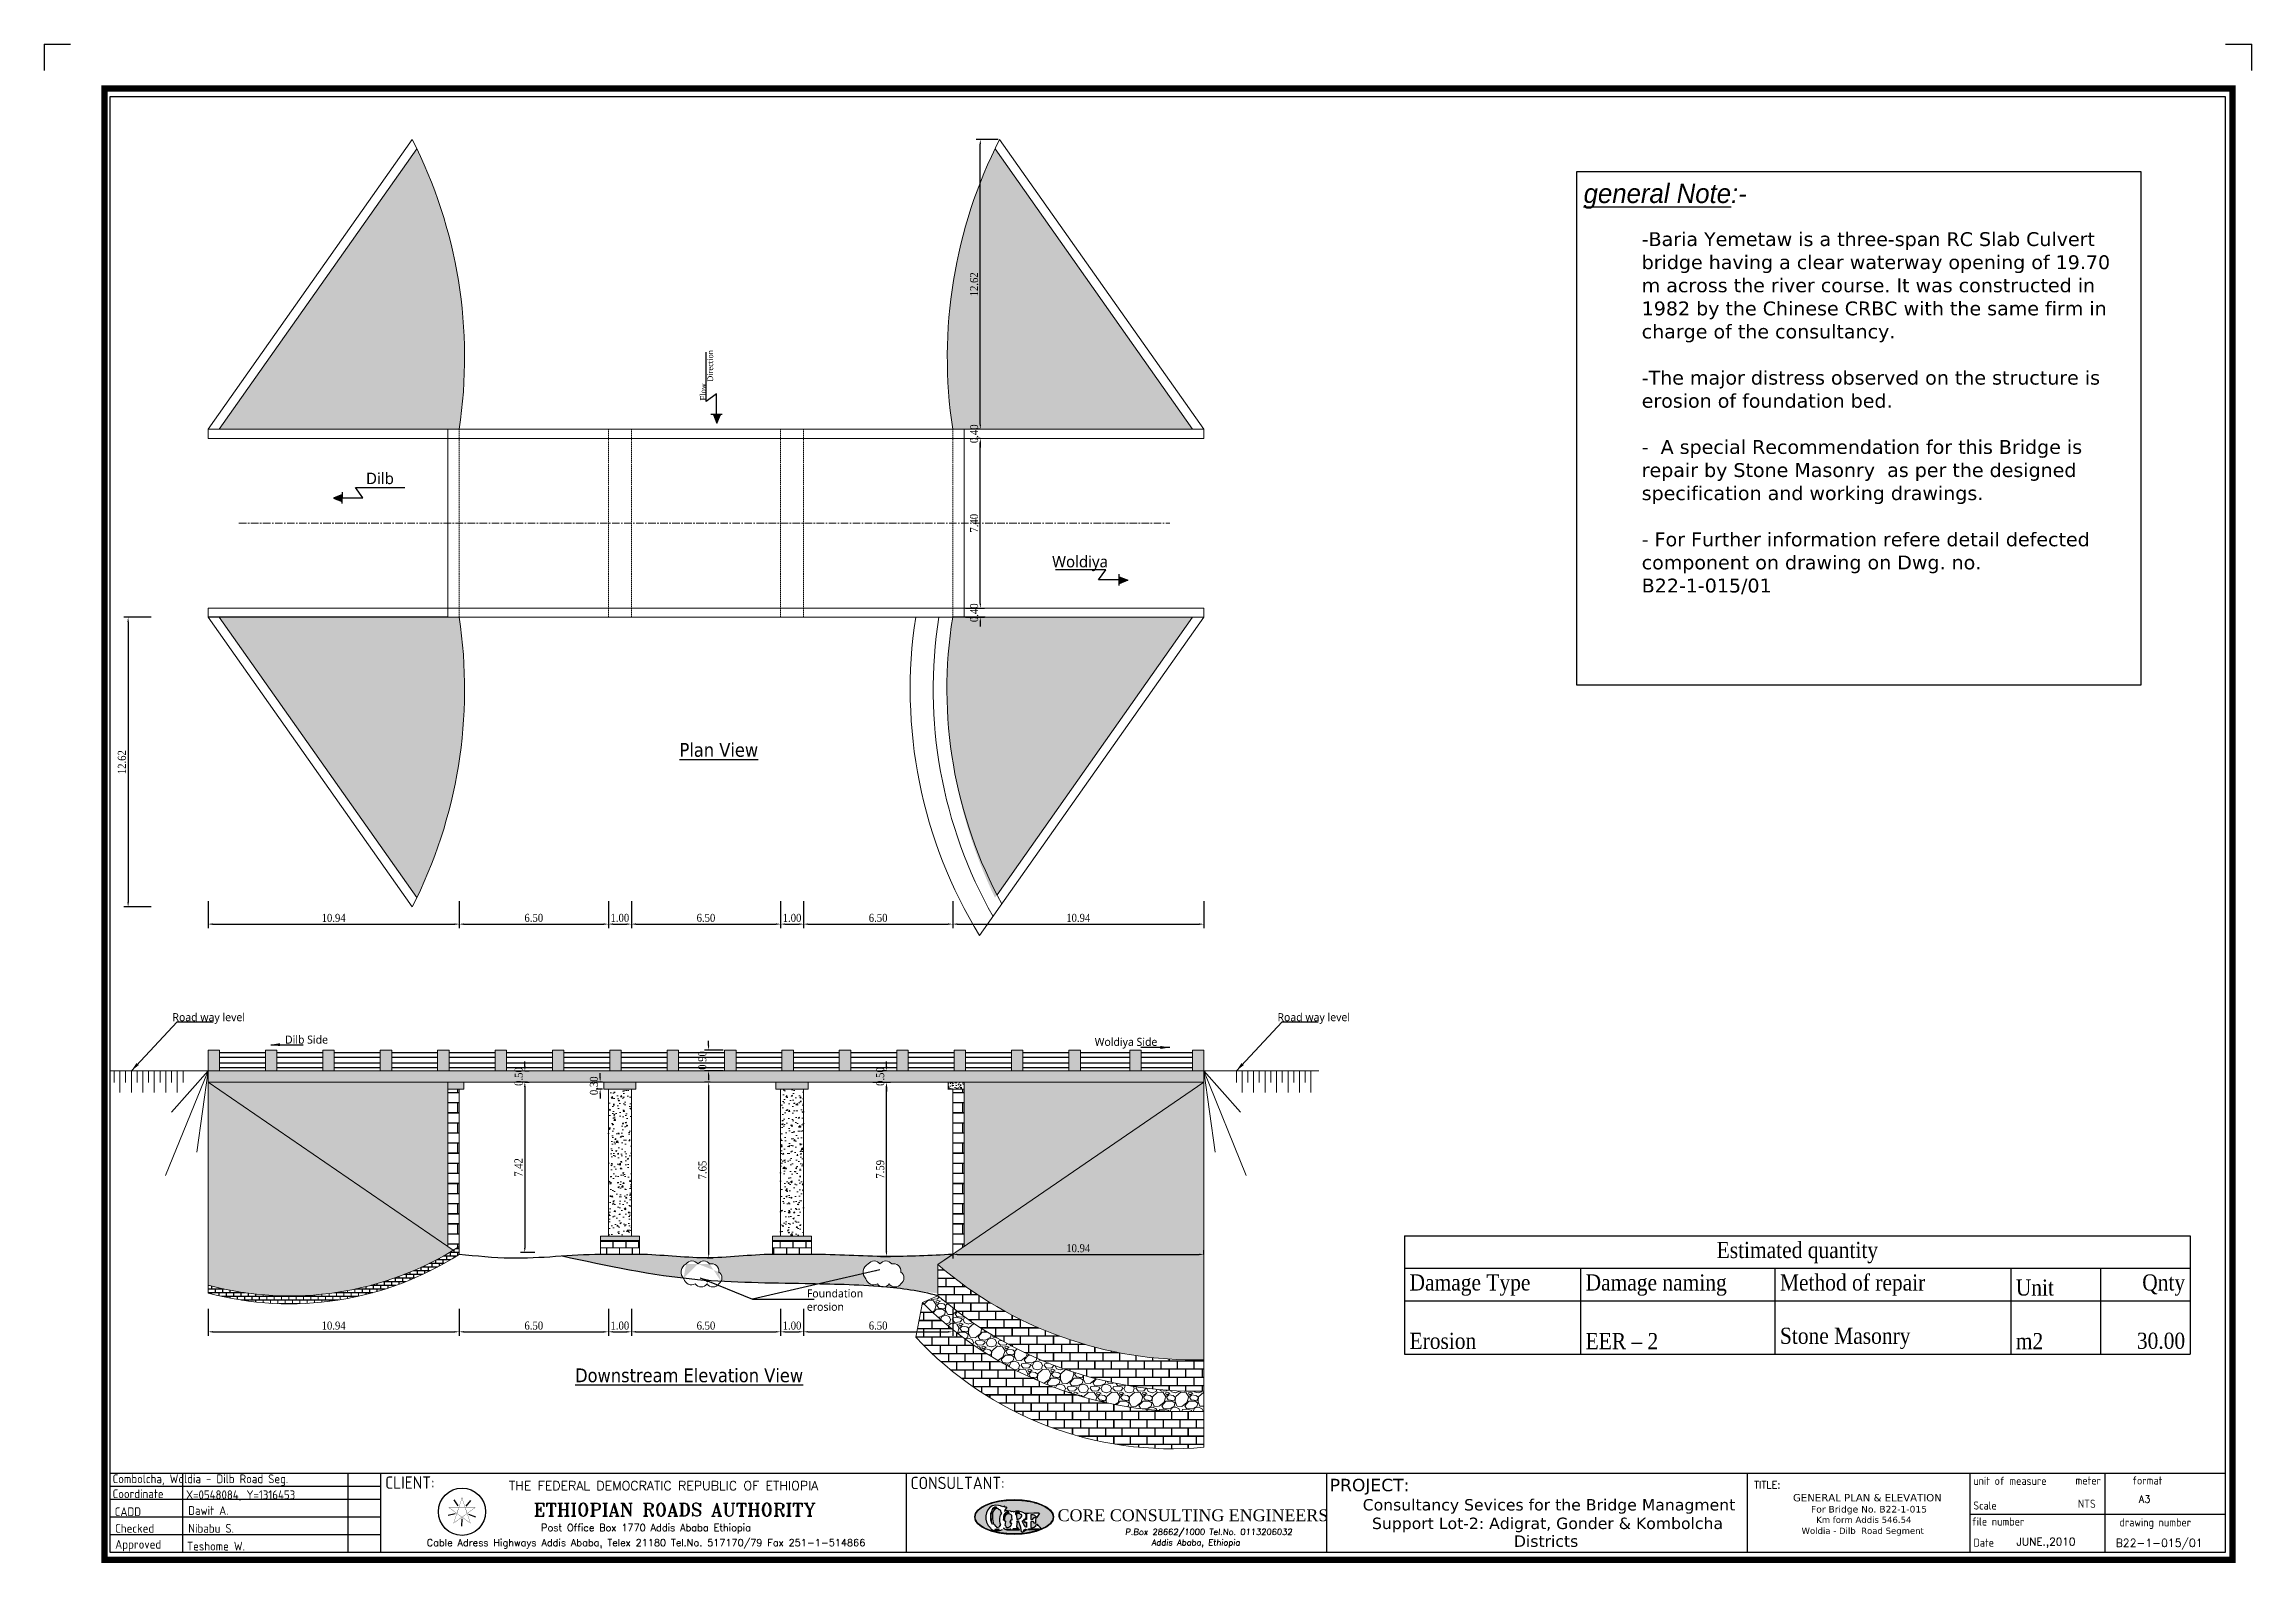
# Paper-space layout 'Layout1' of a CAD drawing. Header units: inches, sheet in millimetres. Extents: x 28 to 868, y -1 to 577.
# The model-space entities are those that its viewports show. They can reach past a viewport. Long polylines and large blocks are cut down to what shows.
import ezdxf
from ezdxf.enums import TextEntityAlignment as Align

# ---------------------------------------------------------------- set-up
doc = ezdxf.new("R2010")
doc.units = ezdxf.units.IN
doc.header["$MEASUREMENT"] = 0
doc.linetypes.add('CENTER', pattern=[2, 1.25, -0.25, 0.25, -0.25])
doc.linetypes.add('HIDDEN', pattern=[0.375, 0.25, -0.125])
for name, color, linetype in [('21', 7, 'Continuous'), ('ATTR', 45, 'Continuous'), ('BOARD-M', 7, 'Continuous'), ('BORD', 211, 'Continuous'), ('C-LOGO', 7, 'Continuous'), ('DIM', 1, 'Continuous'), ('Direction', 6, 'Continuous'), ('ERA_LOGO', 30, 'Continuous'), ('ground', 3, 'Continuous'), ('Hatch', 8, 'Continuous'), ('HWM', 5, 'Continuous'), ('LINES', 1, 'Continuous'), ('MARK', 9, 'Continuous'), ('TEXT1', 7, 'Continuous'), ('TEXT2', 7, 'Continuous'), ('TEXTS', 7, 'Continuous'), ('Vp', 7, 'Continuous')]:
    doc.layers.add(name, color=color, linetype=linetype)
for name, color, linetype, lineweight in [('Base', 7, 'Continuous', 0), ('center line', 251, 'CENTER', 0), ('Damage', 6, 'Continuous', 15), ('dima', 7, 'Continuous', 0), ('hach', 251, 'Continuous', 0), ('text', 1, 'Continuous', 0), ('wall', 4, 'Continuous', 13)]:
    doc.layers.add(name, color=color, linetype=linetype, lineweight=lineweight)
doc.layers.get('Vp').off()
doc.styles.add('15', font='romans.shx', dxfattribs={"height": 1.55})
doc.styles.add('25', font='ROMANS', dxfattribs={"height": 2.25})
doc.styles.add('30', font='ROMANT.SHX', dxfattribs={"height": 4})
doc.styles.add('65', font='COMPLEX.SHX', dxfattribs={"oblique": 5, "height": 2.25})
doc.styles.add('BETTY', font='verdana.TTF', dxfattribs={"height": 0.18})
doc.styles.add('ISO', font='ISO.SHX', dxfattribs={"height": 5})
doc.styles.add('ROMANT', font='romant.shx')
doc.styles.add('SIMPLEX', font='simplex.shx', dxfattribs={"height": 0.5})
doc.styles.get("Standard").update_dxf_attribs({"font": 'GARA.TTF'})
doc.dimstyles.get("Standard").update_dxf_attribs({"dimtxt": 0.35, "dimasz": 0.2, "dimexe": 0.18, "dimexo": 0.0625, "dimgap": 0.09, "dimtad": 1, "dimzin": 0, "dimdsep": 46, "dimtxsty": 'Standard', "dimcen": 0.09, "dimclrd": 253, "dimclre": 21, "dimadec": 0, "dimazin": 0, "dimtfac": 1, "dimtix": 1, "dimtofl": 0, "dimtmove": 0, "dimatfit": 3, "dimfxl": 1, "dimfxlon": 1, "dimtolj": 1, "dimtzin": 0, "dimarcsym": 0})

psp = doc.layouts.get("Layout1")

# ---------------------------------------------------------------- texts
at = {"layer": 'ATTR', "color": 0, "style": 'SIMPLEX'}
psp.add_attdef('JUNE.,2010', (778.45, 5.49), 'ent_date', height=2.916, dxfattribs=at)
at = {"layer": 'Base', "style": 'SIMPLEX'}
psp.add_text('A3', height=2.75, dxfattribs=at).set_placement((824.89, 21.8))
psp.add_attdef('B22-1-015/01', (816.14, 4.97), 'ent_dwgno', height=3.025, dxfattribs=at)
at = {"layer": 'C-LOGO', "color": 7, "style": '65', "oblique": 5}
for s, p in [(' P.Box 28662/1000 Tel.No. 0113206032', (470.24, 10.52)), ('Addis Ababa, Ethiopia', (466.13, 6.35))]:
    psp.add_text(s, height=2.3157, dxfattribs=at).set_placement(p, align=Align.MIDDLE)
at = {"layer": 'text', "color": 7, "insert": (413.54, 19.27), "char_height": 4.5122, "width": 166.6527, "attachment_point": 1}
psp.add_mtext('{\\fBook Antiqua|b0|i0|c0|p18;\\C0;CORE CONSULTING ENGINEERS}', dxfattribs=at)
at = {"layer": 'TEXT1', "style": 'ISO'}
for s, height, p in [('Combolcha, Woldia - Dilb Road Seg.', 3.3354, (53.96, 30.89)), ('Coordinate', 3.335, (53.96, 25.19)), ('X=0548084, Y=1316453', 3.3354, (81.91, 24.82)), ('CLIENT:', 4.709, (157.67, 29.45)), ('CONSULTANT:', 4.7085, (357.58, 29.3)), ('CADD', 3.335, (54.78, 18.36)), ('Dawit A.', 3.335, (82.74, 18.82)), ('Checked', 3.335, (54.94, 12.03)), ('Nibabu S.', 3.335, (82.74, 12.03)), ('Approved', 3.335, (54.94, 5.96)), ('Teshome W.', 3.335, (82.26, 5.26))]:
    psp.add_text(s, height=height, rotation=359.99979, dxfattribs=at).set_placement(p, align=Align.MIDDLE_LEFT)
at = {"layer": 'TEXT1', "color": 7, "style": '30'}
psp.add_text('TITLE:', height=2.712, rotation=359.99979, dxfattribs=at).set_placement((678.55, 28.61), align=Align.MIDDLE_LEFT)
at = {"layer": 'TEXT1', "style": 'ISO'}
for s, height, p in [('unit of measure', 3.0968, (761.97, 28.55)), ('meter', 3.097, (800.81, 28.7)), ('format', 3.097, (822.45, 28.7)), ('Scale', 3.097, (761.97, 19.17)), ('NTS', 3.097, (801.77, 19.85)), ('file number', 3.0968, (761.44, 13.08)), ('drawing number', 3.0968, (817.58, 12.76)), ('Date', 3.097, (762.03, 5.06))]:
    psp.add_text(s, height=height, rotation=359.99979, dxfattribs=at).set_placement(p)
at = {"layer": 'TEXT2'}
for s, height, style, p in [('THE FEDERAL DEMOCRATIC REPUBLIC OF ETHIOPIA', 3.5, '25', (263.63, 28.27)), ('ETHIOPIAN ROADS AUTHORITY', 5, '30', (267.86, 19.12)), ('Cable Adress Highways Addis Ababa, Telex 21180 Tel.No. 517170/79 Fax 251-1-514866', 2.7, '15', (256.93, 6.42)), ('Post Office Box 1770 Addis Ababa Ethiopia', 2.7, '15', (256.93, 11.95))]:
    psp.add_text(s, height=height, dxfattribs=dict(at, style=style)).set_placement(p, align=Align.MIDDLE)
at = {"layer": 'TEXT2', "style": 'BETTY'}
psp.add_text('PROJECT:', height=4.737, rotation=359.99979, dxfattribs=at).set_placement((517.1, 28.52), align=Align.MIDDLE_LEFT)
for s, height, p in [('Consultancy Sevices for the Bridge Managment', 4.3423, (529.63, 18.83)), ('GENERAL PLAN & ELEVATION', 2.8122, (693.34, 22.3)), ('For Bridge No. B22-1-015', 2.531, (700.19, 18.05)), ('Support Lot-2: Adigrat, Gonder & Kombolcha', 4.3423, (533.15, 11.77)), ('Districts', 4.342, (587.15, 4.99)), ('Woldia - Dilb  Road Segment', 2.3623, (696.6, 9.92))]:
    psp.add_text(s, height=height, rotation=359.99979, dxfattribs=at).set_placement(p)
at = {"layer": 'TEXT2', "color": 1, "style": 'BETTY'}
psp.add_text('Km form Addis 546.54  ', height=2.3623, rotation=359.99979, dxfattribs=at).set_placement((702.17, 14.11))

msp = doc.modelspace()

# ---------------------------------------------------------------- texts
at = {"layer": 'text', "char_height": 0.2515, "width": 5.1366, "attachment_point": 1, "rotation": 90}
for s, insert in [('Direction', (53.308, 50.446)), ('Flow ', (52.992, 49.63))]:
    msp.add_mtext(s, dxfattribs=dict(at, insert=insert))
at = {"layer": 'text', "attachment_point": 1}
for s, insert, char_height, width in [('{\\fSegoe UI|b0|i0|c0|p34;Dilb}', (38.438, 46.482), 0.5, 5.1366), ('{\\fSegoe UI|b0|i0|c0|p34;Woldiya}', (68.326, 42.856), 0.5, 5.1366), ('{\\fSegoe UI|b0|i0|c0|p34;Road way level}', (30.005, 22.928), 0.35, 5.1366), ('{\\fSegoe UI|b0|i0|c0|p34;Road way level}', (78.145, 22.928), 0.35, 5.1366), ('{\\fSegoe UI|b0|i0|c0|p34;Dilb Side}', (34.907, 21.95), 0.35, 5.1366), ('{\\fSegoe UI|b0|i0|c0|p34;Woldiya Side}', (70.182, 21.852), 0.35, 5.1366), ('{\\fSegoe UI|b0|i0|c0|p34;Foundation erosion}', (57.643, 10.89), 0.35, 3.72271)]:
    msp.add_mtext(s, dxfattribs=dict(at, insert=insert, char_height=char_height, width=width))
at = {"layer": 'TEXT2'}
for s, insert, char_height, width, attachment_point in [('{\\fTahoma|b0|i0|c0|p34;\\LPlan View}', (52.094, 34.702), 0.6, 5.95971, 1), ('Estimated quantity', (156.036, 24.798), 0.18, 8.64815, 8), ('Damage Type', (151.712, 24.436), 0.18, 1.85185, 7), ('Damage naming', (153.675, 24.436), 0.18, 2.05556, 7), ('Method of repair', (155.842, 24.436), 0.18, 2.51852, 7), ('Unit', (158.472, 24.436), 0.18, 0.88889, 7), ('Qnty', (160.36, 24.436), 0.18, 0.88889, 9), ('Erosion', (151.712, 23.841), 0.18, 1.85185, 7), ('EER – 2', (153.675, 23.841), 0.18, 2.05556, 7), ('Stone Masonry ', (155.842, 23.841), 0.18, 2.51852, 7), ('m2', (158.472, 23.841), 0.18, 0.88889, 7), ('30.00', (160.36, 23.841), 0.18, 0.88889, 9), ('{\\fTahoma|b0|i0|c0|p34;\\LDownstream Elevation View}', (47.544, 7.445), 0.6, 10.19337, 1)]:
    msp.add_mtext(s, dxfattribs=dict(at, insert=insert, char_height=char_height, width=width, attachment_point=attachment_point))
at = {"layer": 'TEXT2', "insert": (136.023, 22.835), "char_height": 0.18, "width": 6.06611, "attachment_point": 1, "style": 'BETTY'}
msp.add_mtext('-Baria Yemetaw is a three-span RC Slab Culvert bridge having a clear waterway opening of 19.70 m across the river course. It was constructed in 1982 by the Chinese CRBC with the same firm in charge of the consultancy.  \\P\\P-The major distress observed on the structure is erosion of foundation bed.\\P\\P-  A special Recommendation for this Bridge is repair by Stone Masonry  as per the designed specification and working drawings.\\P\\P- For Further information refere detail defected component on drawing on Dwg. no. B22-1-015/01', dxfattribs=at)
at = {"layer": 'TEXTS', "insert": (135.269, 23.464), "char_height": 0.25, "width": 7.90321, "attachment_point": 1, "style": 'ROMANT'}
msp.add_mtext('{\\fAlgerian|b0|i1|c0|p82;\\Lgeneral Note\\l:-}', dxfattribs=at)

# ---------------------------------------------------------------- blocks, each defined once
blk = doc.blocks.new('A$C162A0B75')
at = {"layer": 'BOARD-M'}
h = blk.add_hatch(color=256, dxfattribs=at)
edge = h.paths.add_edge_path()
edge.add_spline(control_points=[(13.67, -8.08), (14, -7.94), (14.3, -7.79), (15.09, -7.33), (15.48, -6.98), (15.96, -6.26), (16.05, -5.88), (15.92, -5.15), (15.71, -4.78), (14.99, -4.09), (14.49, -3.77), (13.25, -3.22), (12.52, -3), (10.92, -2.68), (10.05, -2.58), (8.3, -2.53), (7.41, -2.57), (5.72, -2.79), (4.93, -2.97), (3.53, -3.43), (2.92, -3.72), (1.99, -4.37), (1.66, -4.73), (1.38, -5.31), (1.33, -5.53), (1.33, -5.74), (1.33, -6.11), (1.48, -6.48), (2.08, -7.19), (2.53, -7.53), (3.67, -8.11), (4.36, -8.36), (5.9, -8.73), (6.75, -8.85), (8.49, -8.96), (9.39, -8.95), (11.1, -8.78), (11.93, -8.63), (12.89, -8.36), (13.11, -8.29), (13.33, -8.21)], knot_values=[2.317063, 2.317063, 2.317063, 2.317063, 2.500513, 2.500513, 2.85773, 2.85773, 3.214946, 3.214946, 3.572162, 3.572162, 3.929378, 3.929378, 4.286594, 4.286594, 4.643811, 4.643811, 5.001027, 5.001027, 5.358243, 5.358243, 5.715459, 5.715459, 6.072675, 6.072675, 6.283185, 6.283185, 6.283185, 6.640402, 6.640402, 6.997618, 6.997618, 7.354834, 7.354834, 7.71205, 7.71205, 8.069266, 8.069266, 8.426482, 8.426482, 8.537797, 8.537797, 8.537797, 8.537797], degree=3, periodic=0)
edge.add_line((13.33, -8.21), (13.19, -8.19))
edge.add_line((13.19, -8.19), (12.82, -8.19))
edge.add_line((12.82, -8.19), (11.56, -8.22))
edge.add_line((11.56, -8.22), (11.07, -8.19))
edge.add_line((11.07, -8.19), (10.26, -8.59))
edge.add_line((10.26, -8.59), (10.1, -8.6))
edge.add_line((10.1, -8.6), (10.07, -8.52))
edge.add_line((10.07, -8.52), (10.03, -8.46))
edge.add_line((10.03, -8.46), (9.97, -8.16))
edge.add_line((9.97, -8.16), (9.91, -7.71))
edge.add_line((9.91, -7.71), (9.69, -7.05))
edge.add_line((9.69, -7.05), (9.59, -6.74))
edge.add_line((9.59, -6.74), (9.53, -6.71))
edge.add_line((9.53, -6.71), (9.33, -6.76))
edge.add_line((9.33, -6.76), (9.24, -6.75))
edge.add_line((9.24, -6.75), (9.18, -6.76))
edge.add_line((9.18, -6.76), (9.17, -6.97))
edge.add_line((9.17, -6.97), (9.14, -7.63))
edge.add_line((9.14, -7.63), (9.15, -7.69))
edge.add_line((9.15, -7.69), (9.63, -8.15))
edge.add_line((9.63, -8.15), (9.63, -8.22))
edge.add_line((9.63, -8.22), (9.22, -8.23))
edge.add_line((9.22, -8.23), (8.68, -8.2))
edge.add_line((8.68, -8.2), (8.12, -8.24))
edge.add_line((8.12, -8.24), (7.85, -8.25))
edge.add_line((7.85, -8.25), (7.63, -8.25))
edge.add_line((7.63, -8.25), (7.38, -8.24))
edge.add_line((7.38, -8.24), (7.17, -8.17))
edge.add_line((7.17, -8.17), (6.99, -8.13))
edge.add_line((6.99, -8.13), (6.82, -7.99))
edge.add_line((6.82, -7.99), (6.77, -7.9))
edge.add_line((6.77, -7.9), (6.7, -7.83))
edge.add_line((6.7, -7.83), (6.45, -8.08))
edge.add_line((6.45, -8.08), (5.99, -8.29))
edge.add_line((5.99, -8.29), (5.48, -8.34))
edge.add_line((5.48, -8.34), (5.01, -8.31))
edge.add_line((5.01, -8.31), (4.75, -8.22))
edge.add_line((4.75, -8.22), (4.37, -8.03))
edge.add_line((4.37, -8.03), (4.19, -7.8))
edge.add_line((4.19, -7.8), (3.76, -7.37))
edge.add_line((3.76, -7.37), (3.47, -6.73))
edge.add_line((3.47, -6.73), (3.37, -6.18))
edge.add_line((3.37, -6.18), (3.36, -5.55))
edge.add_line((3.36, -5.55), (3.49, -4.93))
edge.add_line((3.49, -4.93), (3.72, -4.38))
edge.add_line((3.72, -4.38), (4.02, -3.99))
edge.add_line((4.02, -3.99), (4.54, -3.64))
edge.add_line((4.54, -3.64), (5.2, -3.5))
edge.add_line((5.2, -3.5), (5.71, -3.55))
edge.add_line((5.71, -3.55), (6.08, -3.65))
edge.add_line((6.08, -3.65), (6.54, -3.81))
edge.add_line((6.54, -3.81), (6.94, -3.73))
edge.add_line((6.94, -3.73), (6.95, -3.87))
edge.add_line((6.95, -3.87), (7.08, -3.81))
edge.add_line((7.08, -3.81), (7.23, -3.89))
edge.add_line((7.23, -3.89), (7.21, -4.01))
edge.add_line((7.21, -4.01), (6.99, -4.31))
edge.add_line((6.99, -4.31), (6.9, -4.55))
edge.add_line((6.9, -4.55), (6.86, -4.63))
edge.add_line((6.86, -4.63), (7.15, -4.55))
edge.add_line((7.15, -4.55), (7.45, -4.51))
edge.add_line((7.45, -4.51), (7.9, -4.56))
edge.add_line((7.9, -4.56), (8.17, -4.68))
edge.add_line((8.17, -4.68), (8.25, -4.75))
edge.add_line((8.25, -4.75), (8.25, -4.68))
edge.add_line((8.25, -4.68), (8.41, -4.67))
edge.add_line((8.41, -4.67), (8.49, -4.71))
edge.add_line((8.49, -4.71), (8.5, -4.75))
edge.add_line((8.5, -4.75), (8.74, -4.71))
edge.add_line((8.74, -4.71), (9.08, -4.6))
edge.add_line((9.08, -4.6), (9.5, -4.58))
edge.add_line((9.5, -4.58), (9.92, -4.68))
edge.add_line((9.92, -4.68), (10.14, -4.75))
edge.add_line((10.14, -4.75), (10.45, -4.92))
edge.add_line((10.45, -4.92), (10.59, -5.01))
edge.add_line((10.59, -5.01), (11.41, -4.99))
edge.add_line((11.41, -4.99), (12.4, -4.95))
edge.add_line((12.4, -4.95), (13, -4.95))
edge.add_line((13, -4.95), (13.27, -4.95))
edge.add_line((13.27, -4.95), (13.32, -4.96))
edge.add_line((13.32, -4.96), (13.34, -5.02))
edge.add_line((13.34, -5.02), (13.44, -5.01))
edge.add_line((13.44, -5.01), (12.98, -5.82))
edge.add_line((12.98, -5.82), (12.83, -5.72))
edge.add_line((12.83, -5.72), (12.66, -5.57))
edge.add_line((12.66, -5.57), (12.55, -5.47))
edge.add_line((12.55, -5.47), (12.42, -5.37))
edge.add_line((12.42, -5.37), (12.24, -5.32))
edge.add_line((12.24, -5.32), (12.11, -5.33))
edge.add_line((12.11, -5.33), (11.91, -5.33))
edge.add_line((11.91, -5.33), (11.84, -5.33))
edge.add_line((11.84, -5.33), (11.82, -6.23))
edge.add_line((11.82, -6.23), (12.16, -6.21))
edge.add_line((12.16, -6.21), (12.4, -5.9))
edge.add_line((12.4, -5.9), (12.47, -5.81))
edge.add_line((12.47, -5.81), (12.73, -5.86))
edge.add_line((12.73, -5.86), (12.72, -6.49))
edge.add_line((12.72, -6.49), (12.72, -6.9))
edge.add_line((12.72, -6.9), (12.6, -6.96))
edge.add_line((12.6, -6.96), (12.25, -6.62))
edge.add_line((12.25, -6.62), (11.82, -6.64))
edge.add_line((11.82, -6.64), (11.81, -7.64))
edge.add_line((11.81, -7.64), (11.83, -7.73))
edge.add_line((11.83, -7.73), (12.05, -7.77))
edge.add_line((12.05, -7.77), (12.46, -7.67))
edge.add_line((12.46, -7.67), (12.73, -7.41))
edge.add_line((12.73, -7.41), (12.83, -7.19))
edge.add_line((12.83, -7.19), (12.9, -7.09))
edge.add_line((12.9, -7.09), (13.03, -7.11))
edge.add_line((13.03, -7.11), (13.05, -7.16))
edge.add_line((13.05, -7.16), (13.04, -7.26))
edge.add_line((13.04, -7.26), (13.15, -7.26))
edge.add_line((13.15, -7.26), (13.21, -7.21))
edge.add_line((13.21, -7.21), (13.31, -7.46))
edge.add_line((13.31, -7.46), (13.52, -7.69))
edge.add_line((13.52, -7.69), (13.68, -7.88))
edge.add_line((13.68, -7.88), (13.72, -7.98))
edge.add_line((13.72, -7.98), (13.67, -8.08))
h.paths.add_polyline_path([(5.22, -4.02), (5.32, -4), (5.34, -3.93), (5.32, -3.9), (5.06, -3.92), (4.83, -4.01), (4.61, -4.21), (4.48, -4.45), (4.38, -4.72), (4.25, -5.09), (4.22, -5.46), (4.21, -5.91), (4.25, -6.26), (4.32, -6.63), (4.46, -7), (4.54, -7.12), (4.57, -7.06), (4.49, -6.85), (4.41, -6.59), (4.38, -6.23), (4.34, -5.8), (4.36, -5.29), (4.44, -4.88), (4.55, -4.55), (4.62, -4.34), (4.75, -4.2), (4.9, -4.08), (5.05, -4.05)], flags=17)
h.paths.add_polyline_path([(6.12, -5.4), (6.27, -5.16), (6.32, -5.06), (6.34, -5.03), (6.28, -4.97), (6.25, -5.02), (6.02, -4.39), (5.86, -4.39), (5.72, -4.28), (5.51, -4.14), (5.26, -4.14), (4.98, -4.31), (4.77, -4.58), (4.62, -5.04), (4.57, -5.42), (4.59, -6.03), (4.66, -6.55), (4.8, -7.01), (4.96, -7.25), (5.15, -7.46), (5.26, -7.55), (5.33, -7.6), (5.34, -7.66), (5.34, -7.73), (5.52, -7.73), (5.84, -7.59), (6, -7.45), (6.12, -7.3), (6.17, -7.3), (6.02, -6.89), (5.96, -6.51), (5.98, -6.04), (6.03, -5.68)], flags=17)
h.paths.add_polyline_path([(8.19, -5.84), (8.15, -5.37), (8, -5.21), (7.81, -5.12), (7.53, -5.06), (7.34, -5.12), (7.14, -5.27), (6.99, -5.57), (6.89, -6.08), (6.87, -6.47), (6.94, -6.52), (7.04, -6.5), (7.11, -6.59), (7.07, -6.98), (6.99, -7.32), (7.03, -7.35), (7.19, -7.61), (7.31, -7.76), (7.47, -7.76), (7.67, -7.72), (7.86, -7.57), (8.03, -7.36), (8.14, -7.09), (8.17, -6.93), (8.11, -6.91), (7.98, -6.93), (7.93, -6.85), (8.08, -6.81), (8.09, -6.74), (8.02, -6.68), (7.89, -6.74), (7.86, -6.69), (7.92, -6.55), (7.98, -6.42), (7.98, -6.34), (8.08, -6.34), (8.23, -6.33), (8.22, -6.21)], flags=17)
h.paths.add_polyline_path([(7.08, -5.04), (7.25, -4.96), (7.36, -4.95), (7.5, -4.94), (7.64, -4.95), (7.73, -4.96), (7.7, -4.89), (7.66, -4.86), (7.48, -4.86), (7.32, -4.85), (7.07, -4.94), (6.92, -5.06), (6.75, -5.33), (6.68, -5.64), (6.64, -5.86), (6.64, -6.05), (6.63, -6.26), (6.65, -6.37), (6.69, -6.33), (6.7, -6.25), (6.71, -6.09), (6.74, -5.82), (6.77, -5.61), (6.84, -5.34), (6.94, -5.18)], flags=17)
h.paths.add_polyline_path([(5.72, -8.13), (5.82, -8.09), (5.87, -8.09), (5.87, -8.06), (5.85, -8.04), (5.78, -8.04), (5.72, -8.04), (5.68, -8.07), (5.65, -8.09), (5.58, -8.1), (5.52, -8.09), (5.43, -8.1), (5.34, -8.1), (5.27, -8.1), (5.23, -8.1), (5.15, -8.09), (5.1, -8.09), (5.04, -8.09), (5.03, -8.14), (5.07, -8.14), (5.21, -8.14), (5.28, -8.15), (5.39, -8.15), (5.49, -8.16), (5.55, -8.16), (5.62, -8.15)], flags=17)
h.paths.add_polyline_path([(9.22, -8.01), (9.15, -7.96), (9.03, -7.96), (8.88, -7.97), (8.69, -7.98), (8.57, -7.98), (8.5, -7.98), (8.45, -8.03), (8.4, -8.06), (8.41, -8.1), (8.5, -8.09), (8.68, -8.09), (8.89, -8.09), (9.07, -8.1), (9.18, -8.11), (9.25, -8.1)], flags=17)
h.paths.add_polyline_path([(7.76, -8.09), (7.87, -8.08), (7.92, -8.07), (7.99, -8.02), (8.04, -8), (8, -7.98), (7.98, -7.98), (7.95, -7.99), (7.9, -8.01), (7.85, -8.02), (7.76, -8.04), (7.64, -8.05), (7.51, -8.05), (7.41, -8.04), (7.32, -8.06), (7.24, -8.04), (7.19, -8.06), (7.19, -8.07), (7.22, -8.09), (7.31, -8.09), (7.37, -8.11), (7.47, -8.11), (7.54, -8.11), (7.56, -8.11), (7.59, -8.11), (7.66, -8.11)], flags=17)
h.paths.add_polyline_path([(9.48, -6.49), (9.43, -6.5), (9.38, -6.5), (9.31, -6.5), (9.24, -6.5), (9.21, -6.54), (9.2, -6.59), (9.23, -6.61), (9.25, -6.59), (9.27, -6.56), (9.31, -6.54), (9.37, -6.54), (9.43, -6.54), (9.47, -6.54)], flags=17)
h.paths.add_polyline_path([(10.1, -5.57), (10.1, -5.36), (10.02, -5.27), (9.92, -5.27), (9.84, -5.22), (9.76, -5.15), (9.66, -5.08), (9.52, -5.08), (9.42, -5.11), (9.28, -5.11), (9.17, -5.11), (9.13, -5.15), (9.13, -5.32), (9.13, -5.53), (9.14, -5.76), (9.15, -5.92), (9.21, -6.01), (9.21, -6.13), (9.21, -6.21), (9.41, -6.18), (9.69, -6.05), (9.86, -5.91), (10, -5.77)], flags=17)
h.paths.add_polyline_path([(9.64, -4.89), (9.49, -4.88), (9.33, -4.88), (9.19, -4.88), (9.05, -4.91), (8.98, -4.92), (8.93, -4.96), (8.93, -5.11), (8.92, -5.22), (8.93, -5.28), (8.98, -5.25), (8.98, -5.16), (8.98, -5.04), (9.01, -4.98), (9.14, -4.95), (9.3, -4.95), (9.46, -4.95), (9.56, -4.96), (9.65, -4.99), (9.68, -5), (9.7, -4.94)], flags=17)
h.paths.add_polyline_path([(11, -6.75), (10.98, -6.71), (10.93, -6.73), (10.86, -6.75), (10.75, -6.79), (10.66, -6.79), (10.65, -6.71), (10.68, -6.66), (10.68, -6.62), (10.63, -6.63), (10.59, -6.66), (10.55, -6.64), (10.53, -6.54), (10.54, -6.47), (10.58, -6.44), (10.65, -6.35), (10.78, -6.27), (10.86, -6.22), (10.94, -6.23), (11.01, -6.23), (11.02, -6.19), (11.02, -5.56), (11.01, -5.24), (10.98, -5.22), (10.92, -5.19), (10.85, -5.18), (10.83, -5.21), (10.85, -5.26), (10.89, -5.31), (10.93, -5.39), (10.93, -5.6), (10.91, -5.8), (10.85, -5.96), (10.75, -6.07), (10.64, -6.18), (10.5, -6.31), (10.35, -6.42), (10.25, -6.44), (10.24, -6.49), (10.24, -6.55), (10.24, -6.63), (10.28, -6.74), (10.38, -6.91), (10.53, -7.14), (10.71, -7.41), (10.83, -7.57), (10.96, -7.66), (11.01, -7.66)], flags=17)
h.paths.add_polyline_path([(10.75, -8.13), (10.89, -8.09), (10.87, -8.05), (10.84, -8.05), (10.77, -8.07), (10.67, -8.11), (10.57, -8.15), (10.51, -8.2), (10.42, -8.25), (10.36, -8.29), (10.4, -8.31), (10.46, -8.29), (10.52, -8.24), (10.6, -8.19), (10.7, -8.16)], flags=17)
h.paths.add_polyline_path([(13.42, -7.98), (13.27, -7.98), (12.98, -7.99), (12.62, -7.99), (12.31, -7.97), (12, -7.98), (11.61, -7.98), (11.39, -7.99), (11.38, -8.03), (11.4, -8.06), (11.62, -8.04), (12, -8.05), (12.28, -8.04), (12.57, -8.04), (12.86, -8.04), (13.16, -8.04), (13.32, -8.04), (13.43, -8.04)], flags=17)
for points in [[(6.94, -3.73), (6.54, -3.81), (6.08, -3.65), (5.71, -3.55), (5.2, -3.5), (4.54, -3.64), (4.02, -3.99), (3.72, -4.38), (3.49, -4.93), (3.36, -5.55), (3.37, -6.18), (3.47, -6.73), (3.76, -7.37), (4.19, -7.8), (4.37, -8.03), (4.75, -8.22), (5.01, -8.31), (5.48, -8.34), (5.99, -8.29), (6.45, -8.08)], [(6.02, -4.39), (5.86, -4.39), (5.72, -4.28), (5.51, -4.14), (5.26, -4.14), (4.98, -4.31), (4.77, -4.58), (4.62, -5.04), (4.57, -5.42), (4.59, -6.03), (4.66, -6.55), (4.8, -7.01), (4.96, -7.25), (5.15, -7.46), (5.26, -7.55), (5.33, -7.6), (5.34, -7.66), (5.34, -7.73), (5.52, -7.73), (5.84, -7.59), (6, -7.45), (6.12, -7.3), (6.17, -7.3), (6.02, -6.89), (5.96, -6.51), (5.98, -6.04), (6.03, -5.68), (6.12, -5.4), (6.27, -5.16), (6.32, -5.06), (6.34, -5.03), (6.28, -4.97)], [(6.94, -3.73), (6.95, -3.87), (7.08, -3.81), (7.23, -3.89), (7.21, -4.01), (6.99, -4.31), (6.9, -4.55), (6.86, -4.63), (7.15, -4.55), (7.45, -4.51), (7.9, -4.56), (8.17, -4.68), (8.25, -4.75), (8.25, -4.68), (8.41, -4.67), (8.49, -4.71), (8.5, -4.75), (8.74, -4.71), (9.08, -4.6), (9.5, -4.58), (9.92, -4.68), (10.14, -4.75), (10.45, -4.92), (10.59, -5.01), (11.41, -4.99), (12.4, -4.95), (13, -4.95), (13.27, -4.95), (13.32, -4.96), (13.34, -5.02), (13.44, -5.01), (12.98, -5.82), (12.83, -5.72), (12.66, -5.57), (12.55, -5.47), (12.42, -5.37), (12.24, -5.32), (12.11, -5.33), (11.91, -5.33), (11.84, -5.33), (11.82, -6.23), (12.16, -6.21), (12.4, -5.9), (12.47, -5.81), (12.73, -5.86), (12.72, -6.49), (12.72, -6.9), (12.6, -6.96), (12.25, -6.62), (11.82, -6.64), (11.81, -7.64), (11.83, -7.73), (12.05, -7.77), (12.46, -7.67), (12.73, -7.41), (12.83, -7.19), (12.9, -7.09), (13.03, -7.11), (13.05, -7.16), (13.04, -7.26), (13.15, -7.26), (13.21, -7.21), (13.31, -7.46), (13.52, -7.69), (13.68, -7.88), (13.67, -8.08), (13.53, -8.14), (13.33, -8.19), (12.82, -8.19), (11.56, -8.22), (11.07, -8.19), (10.26, -8.59), (10.1, -8.6), (10.07, -8.52), (10.03, -8.46), (9.97, -8.16), (9.91, -7.71), (9.69, -7.05), (9.59, -6.74), (9.53, -6.71), (9.33, -6.76), (9.24, -6.75), (9.18, -6.76), (9.17, -6.97), (9.14, -7.63), (9.15, -7.69), (9.63, -8.15), (9.63, -8.22), (9.22, -8.23), (8.68, -8.2), (8.12, -8.24), (7.85, -8.25), (7.63, -8.25), (7.38, -8.24), (7.17, -8.17), (6.99, -8.13), (6.82, -7.99), (6.77, -7.9), (6.7, -7.83), (6.7, -7.83)], [(6.02, -4.39), (6.25, -5.02), (6.28, -4.97)]]:
    blk.add_lwpolyline(points, dxfattribs=at)
for points in [[(5.32, -4), (5.34, -3.93), (5.32, -3.9), (5.06, -3.92), (4.83, -4.01), (4.61, -4.21), (4.48, -4.45), (4.38, -4.72), (4.25, -5.09), (4.22, -5.46), (4.21, -5.91), (4.25, -6.26), (4.32, -6.63), (4.46, -7), (4.54, -7.12), (4.57, -7.06), (4.49, -6.85), (4.41, -6.59), (4.38, -6.23), (4.34, -5.8), (4.36, -5.29), (4.44, -4.88), (4.55, -4.55), (4.62, -4.34), (4.75, -4.2), (4.9, -4.08), (5.05, -4.05), (5.22, -4.02)], [(5.04, -8.09), (5.03, -8.14), (5.07, -8.14), (5.21, -8.14), (5.28, -8.15), (5.39, -8.15), (5.49, -8.16), (5.55, -8.16), (5.62, -8.15), (5.72, -8.13), (5.82, -8.09), (5.87, -8.09), (5.87, -8.06), (5.85, -8.04), (5.78, -8.04), (5.72, -8.04), (5.68, -8.07), (5.65, -8.09), (5.58, -8.1), (5.52, -8.09), (5.43, -8.1), (5.34, -8.1), (5.27, -8.1), (5.23, -8.1), (5.15, -8.09), (5.1, -8.09)], [(6.65, -6.37), (6.69, -6.33), (6.7, -6.25), (6.71, -6.09), (6.74, -5.82), (6.77, -5.61), (6.84, -5.34), (6.94, -5.18), (7.08, -5.04), (7.25, -4.96), (7.36, -4.95), (7.5, -4.94), (7.64, -4.95), (7.73, -4.96), (7.7, -4.89), (7.66, -4.86), (7.48, -4.86), (7.32, -4.85), (7.07, -4.94), (6.92, -5.06), (6.75, -5.33), (6.68, -5.64), (6.64, -5.86), (6.64, -6.05), (6.63, -6.26)], [(6.99, -7.32), (7.07, -6.98), (7.11, -6.59), (7.04, -6.5), (6.94, -6.52), (6.87, -6.47), (6.89, -6.08), (6.99, -5.57), (7.14, -5.27), (7.34, -5.12), (7.53, -5.06), (7.81, -5.12), (8, -5.21), (8.15, -5.37), (8.19, -5.84), (8.22, -6.21), (8.23, -6.33), (8.08, -6.34), (7.98, -6.34), (7.98, -6.42), (7.92, -6.55), (7.86, -6.69), (7.89, -6.74), (8.02, -6.68), (8.09, -6.74), (8.08, -6.81), (7.93, -6.85), (7.98, -6.93), (8.11, -6.91), (8.17, -6.93), (8.14, -7.09), (8.03, -7.36), (7.86, -7.57), (7.67, -7.72), (7.47, -7.76), (7.31, -7.76), (7.19, -7.61), (7.03, -7.35), (6.99, -7.32)], [(8, -7.98), (8.04, -8), (7.99, -8.02), (7.92, -8.07), (7.87, -8.08), (7.76, -8.09), (7.66, -8.11), (7.59, -8.11), (7.56, -8.11), (7.54, -8.11), (7.47, -8.11), (7.37, -8.11), (7.31, -8.09), (7.22, -8.09), (7.19, -8.07), (7.19, -8.06), (7.24, -8.04), (7.32, -8.06), (7.41, -8.04), (7.51, -8.05), (7.64, -8.05), (7.76, -8.04), (7.85, -8.02), (7.9, -8.01), (7.95, -7.99), (7.98, -7.98)], [(9.25, -8.1), (9.22, -8.01), (9.15, -7.96), (9.03, -7.96), (8.88, -7.97), (8.69, -7.98), (8.57, -7.98), (8.5, -7.98), (8.45, -8.03), (8.4, -8.06), (8.41, -8.1), (8.5, -8.09), (8.68, -8.09), (8.89, -8.09), (9.07, -8.1), (9.18, -8.11)], [(9.68, -5), (9.7, -4.94), (9.64, -4.89), (9.49, -4.88), (9.33, -4.88), (9.19, -4.88), (9.05, -4.91), (8.98, -4.92), (8.93, -4.96), (8.93, -5.11), (8.92, -5.22), (8.93, -5.28), (8.98, -5.25), (8.98, -5.16), (8.98, -5.04), (9.01, -4.98), (9.14, -4.95), (9.3, -4.95), (9.46, -4.95), (9.56, -4.96), (9.65, -4.99)], [(9.21, -6.21), (9.41, -6.18), (9.69, -6.05), (9.86, -5.91), (10, -5.77), (10.1, -5.57), (10.1, -5.36), (10.02, -5.27), (9.92, -5.27), (9.84, -5.22), (9.76, -5.15), (9.66, -5.08), (9.52, -5.08), (9.42, -5.11), (9.28, -5.11), (9.17, -5.11), (9.13, -5.15), (9.13, -5.32), (9.13, -5.53), (9.14, -5.76), (9.15, -5.92), (9.21, -6.01), (9.21, -6.13)], [(9.23, -6.61), (9.2, -6.59), (9.21, -6.54), (9.24, -6.5), (9.31, -6.5), (9.38, -6.5), (9.43, -6.5), (9.48, -6.49), (9.48, -6.49), (9.47, -6.54), (9.43, -6.54), (9.37, -6.54), (9.31, -6.54), (9.27, -6.56), (9.25, -6.59)], [(10.83, -5.21), (10.85, -5.18), (10.92, -5.19), (10.98, -5.22), (11.01, -5.24), (11.02, -5.56), (11.02, -6.19), (11.01, -6.23), (10.94, -6.23), (10.86, -6.22), (10.78, -6.27), (10.65, -6.35), (10.58, -6.44), (10.54, -6.47), (10.53, -6.54), (10.55, -6.64), (10.59, -6.66), (10.63, -6.63), (10.68, -6.62), (10.68, -6.66), (10.65, -6.71), (10.66, -6.79), (10.75, -6.79), (10.86, -6.75), (10.93, -6.73), (10.98, -6.71), (11, -6.75), (11.01, -7.66), (10.96, -7.66), (10.83, -7.57), (10.71, -7.41), (10.53, -7.14), (10.38, -6.91), (10.28, -6.74), (10.24, -6.63), (10.24, -6.55), (10.24, -6.49), (10.25, -6.44), (10.35, -6.42), (10.5, -6.31), (10.64, -6.18), (10.75, -6.07), (10.85, -5.96), (10.91, -5.8), (10.93, -5.6), (10.93, -5.39), (10.89, -5.31), (10.85, -5.26)], [(10.89, -8.09), (10.75, -8.13), (10.7, -8.16), (10.6, -8.19), (10.52, -8.24), (10.46, -8.29), (10.4, -8.31), (10.36, -8.29), (10.42, -8.25), (10.51, -8.2), (10.57, -8.15), (10.67, -8.11), (10.77, -8.07), (10.84, -8.05), (10.87, -8.05)], [(13.42, -7.98), (13.43, -8.04), (13.32, -8.04), (13.16, -8.04), (12.86, -8.04), (12.57, -8.04), (12.28, -8.04), (12, -8.05), (11.62, -8.04), (11.4, -8.06), (11.38, -8.03), (11.39, -7.99), (11.61, -7.98), (12, -7.98), (12.31, -7.97), (12.62, -7.99), (12.98, -7.99), (13.27, -7.98)]]:
    blk.add_lwpolyline(points, close=True, dxfattribs=at)
blk.add_ellipse((8.67, -5.74), major_axis=(-7.42, 0), ratio=0.442178, dxfattribs=at)
blk.add_open_spline([(1.33, -5.74), (1.33, -6.11), (1.48, -6.48), (2.08, -7.19), (2.53, -7.53), (3.67, -8.11), (4.36, -8.36), (5.9, -8.73), (6.75, -8.85), (8.49, -8.96), (9.39, -8.95), (11.1, -8.78), (11.93, -8.63), (13.4, -8.21), (14.05, -7.94), (15.09, -7.33), (15.48, -6.98), (15.96, -6.26), (16.05, -5.88), (15.92, -5.15), (15.71, -4.78), (14.99, -4.09), (14.49, -3.77), (13.25, -3.22), (12.52, -3), (10.92, -2.68), (10.05, -2.58), (8.3, -2.53), (7.41, -2.57), (5.72, -2.79), (4.93, -2.97), (3.53, -3.43), (2.92, -3.72), (1.99, -4.37), (1.66, -4.73), (1.38, -5.31), (1.33, -5.53), (1.33, -5.74)], degree=3, knots=[0, 0, 0, 0, 0.357216, 0.357216, 0.714432, 0.714432, 1.071649, 1.071649, 1.428865, 1.428865, 1.786081, 1.786081, 2.143297, 2.143297, 2.500513, 2.500513, 2.85773, 2.85773, 3.214946, 3.214946, 3.572162, 3.572162, 3.929378, 3.929378, 4.286594, 4.286594, 4.643811, 4.643811, 5.001027, 5.001027, 5.358243, 5.358243, 5.715459, 5.715459, 6.072675, 6.072675, 6.283185, 6.283185, 6.283185, 6.283185], dxfattribs=at)
blk = doc.blocks.new('*D2')
at = {"layer": 'Defpoints', "color": 0}
for p in [(31.556, 40.179), (42.496, 40.179), (42.496, 26.809)]:
    blk.add_point(p, dxfattribs=at)
at = {"layer": 'dima', "color": 21, "lineweight": -2}
for p, q in [((31.556, 27.809), (31.556, 26.629)), ((42.496, 27.809), (42.496, 26.629))]:
    blk.add_line(p, q, dxfattribs=at)
at = {"layer": 'dima', "color": 253, "lineweight": -2}
blk.add_line((31.756, 26.809), (42.296, 26.809), dxfattribs=at)
at = {"layer": 'dima', "color": 253}
for points in [[(31.756, 26.842), (31.756, 26.775), (31.556, 26.809)], [(42.296, 26.842), (42.296, 26.775), (42.496, 26.809)]]:
    blk.add_solid(points, dxfattribs=at)
at = {"layer": 'dima', "color": 0, "insert": (37.026, 27.078), "char_height": 0.35, "attachment_point": 5}
blk.add_mtext('\\A1;10.94', dxfattribs=at)
blk = doc.blocks.new('*D3')
at = {"layer": 'Defpoints', "color": 0}
for p in [(42.496, 40.179), (48.996, 40.179), (48.996, 26.809)]:
    blk.add_point(p, dxfattribs=at)
at = {"layer": 'dima', "color": 21, "lineweight": -2}
for p, q in [((42.496, 27.809), (42.496, 26.629)), ((48.996, 27.809), (48.996, 26.629))]:
    blk.add_line(p, q, dxfattribs=at)
at = {"layer": 'dima', "color": 253, "lineweight": -2}
blk.add_line((42.696, 26.809), (48.796, 26.809), dxfattribs=at)
at = {"layer": 'dima', "color": 253}
for points in [[(42.696, 26.842), (42.696, 26.775), (42.496, 26.809)], [(48.796, 26.842), (48.796, 26.775), (48.996, 26.809)]]:
    blk.add_solid(points, dxfattribs=at)
at = {"layer": 'dima', "color": 0, "insert": (45.746, 27.078), "char_height": 0.35, "attachment_point": 5}
blk.add_mtext('\\A1;6.50', dxfattribs=at)
blk = doc.blocks.new('*D4')
at = {"layer": 'Defpoints', "color": 0}
for p in [(48.996, 40.179), (49.996, 40.179), (49.996, 26.809)]:
    blk.add_point(p, dxfattribs=at)
at = {"layer": 'dima', "color": 21, "lineweight": -2}
for p, q in [((48.996, 27.809), (48.996, 26.629)), ((49.996, 27.809), (49.996, 26.629))]:
    blk.add_line(p, q, dxfattribs=at)
at = {"layer": 'dima', "color": 253, "lineweight": -2}
blk.add_line((49.196, 26.809), (49.796, 26.809), dxfattribs=at)
at = {"layer": 'dima', "color": 253}
for points in [[(49.196, 26.842), (49.196, 26.775), (48.996, 26.809)], [(49.796, 26.842), (49.796, 26.775), (49.996, 26.809)]]:
    blk.add_solid(points, dxfattribs=at)
at = {"layer": 'dima', "color": 0, "insert": (49.496, 27.078), "char_height": 0.35, "attachment_point": 5}
blk.add_mtext('\\A1;1.00', dxfattribs=at)
blk = doc.blocks.new('*D5')
at = {"layer": 'Defpoints', "color": 0}
for p in [(49.996, 40.179), (56.496, 40.179), (56.496, 26.809)]:
    blk.add_point(p, dxfattribs=at)
at = {"layer": 'dima', "color": 21, "lineweight": -2}
for p, q in [((49.996, 27.809), (49.996, 26.629)), ((56.496, 27.809), (56.496, 26.629))]:
    blk.add_line(p, q, dxfattribs=at)
at = {"layer": 'dima', "color": 253, "lineweight": -2}
blk.add_line((50.196, 26.809), (56.296, 26.809), dxfattribs=at)
at = {"layer": 'dima', "color": 253}
for points in [[(50.196, 26.842), (50.196, 26.775), (49.996, 26.809)], [(56.296, 26.842), (56.296, 26.775), (56.496, 26.809)]]:
    blk.add_solid(points, dxfattribs=at)
at = {"layer": 'dima', "color": 0, "insert": (53.246, 27.078), "char_height": 0.35, "attachment_point": 5}
blk.add_mtext('\\A1;6.50', dxfattribs=at)
blk = doc.blocks.new('*D6')
at = {"layer": 'Defpoints', "color": 0}
for p in [(56.496, 40.179), (57.496, 40.179), (57.496, 26.809)]:
    blk.add_point(p, dxfattribs=at)
at = {"layer": 'dima', "color": 21, "lineweight": -2}
for p, q in [((56.496, 27.809), (56.496, 26.629)), ((57.496, 27.809), (57.496, 26.629))]:
    blk.add_line(p, q, dxfattribs=at)
at = {"layer": 'dima', "color": 253, "lineweight": -2}
blk.add_line((56.696, 26.809), (57.296, 26.809), dxfattribs=at)
at = {"layer": 'dima', "color": 253}
for points in [[(56.696, 26.842), (56.696, 26.775), (56.496, 26.809)], [(57.296, 26.842), (57.296, 26.775), (57.496, 26.809)]]:
    blk.add_solid(points, dxfattribs=at)
at = {"layer": 'dima', "color": 0, "insert": (56.996, 27.078), "char_height": 0.35, "attachment_point": 5}
blk.add_mtext('\\A1;1.00', dxfattribs=at)
blk = doc.blocks.new('*D7')
at = {"layer": 'Defpoints', "color": 0}
for p in [(57.496, 40.179), (63.996, 40.179), (63.996, 26.809)]:
    blk.add_point(p, dxfattribs=at)
at = {"layer": 'dima', "color": 21, "lineweight": -2}
for p, q in [((57.496, 27.809), (57.496, 26.629)), ((63.996, 27.809), (63.996, 26.629))]:
    blk.add_line(p, q, dxfattribs=at)
at = {"layer": 'dima', "color": 253, "lineweight": -2}
blk.add_line((57.696, 26.809), (63.796, 26.809), dxfattribs=at)
at = {"layer": 'dima', "color": 253}
for points in [[(57.696, 26.842), (57.696, 26.775), (57.496, 26.809)], [(63.796, 26.842), (63.796, 26.775), (63.996, 26.809)]]:
    blk.add_solid(points, dxfattribs=at)
at = {"layer": 'dima', "color": 0, "insert": (60.746, 27.078), "char_height": 0.35, "attachment_point": 5}
blk.add_mtext('\\A1;6.50', dxfattribs=at)
blk = doc.blocks.new('*D8')
at = {"layer": 'Defpoints', "color": 0}
for p in [(63.996, 40.179), (74.935, 40.179), (74.935, 26.809)]:
    blk.add_point(p, dxfattribs=at)
at = {"layer": 'dima', "color": 21, "lineweight": -2}
for p, q in [((63.996, 27.809), (63.996, 26.629)), ((74.935, 27.809), (74.935, 26.629))]:
    blk.add_line(p, q, dxfattribs=at)
at = {"layer": 'dima', "color": 253, "lineweight": -2}
blk.add_line((64.196, 26.809), (74.735, 26.809), dxfattribs=at)
at = {"layer": 'dima', "color": 253}
for points in [[(64.196, 26.842), (64.196, 26.775), (63.996, 26.809)], [(74.735, 26.842), (74.735, 26.775), (74.935, 26.809)]]:
    blk.add_solid(points, dxfattribs=at)
at = {"layer": 'dima', "color": 0, "insert": (69.465, 27.078), "char_height": 0.35, "attachment_point": 5}
blk.add_mtext('\\A1;10.94', dxfattribs=at)
blk = doc.blocks.new('*D9')
at = {"layer": 'Defpoints', "color": 0}
for p in [(64.496, 40.579), (65.198, 40.579), (64.496, 40.179)]:
    blk.add_point(p, dxfattribs=at)
at = {"layer": 'dima', "color": 253, "lineweight": -2}
for p, q in [((65.198, 40.779), (65.198, 40.979)), ((65.198, 39.979), (65.198, 39.779))]:
    blk.add_line(p, q, dxfattribs=at)
at = {"layer": 'dima', "color": 21, "lineweight": -2}
for p, q in [((64.558, 40.579), (65.378, 40.579)), ((64.558, 40.179), (65.378, 40.179))]:
    blk.add_line(p, q, dxfattribs=at)
at = {"layer": 'dima', "color": 253}
for points in [[(65.165, 40.779), (65.232, 40.779), (65.198, 40.579)], [(65.165, 39.979), (65.232, 39.979), (65.198, 40.179)]]:
    blk.add_solid(points, dxfattribs=at)
at = {"layer": 'dima', "color": 0, "insert": (64.929, 40.379), "char_height": 0.35, "attachment_point": 5, "rotation": 90}
blk.add_mtext('\\A1;0.40', dxfattribs=at)
blk = doc.blocks.new('*D10')
at = {"layer": 'Defpoints', "color": 0}
for p in [(65.198, 47.979), (65.198, 47.979), (64.496, 40.579)]:
    blk.add_point(p, dxfattribs=at)
at = {"layer": 'dima', "color": 21, "lineweight": -2}
for p, q in [((65.198, 47.979), (65.018, 47.979)), ((64.558, 40.579), (65.378, 40.579))]:
    blk.add_line(p, q, dxfattribs=at)
at = {"layer": 'dima', "color": 253, "lineweight": -2}
blk.add_line((65.198, 40.779), (65.198, 47.779), dxfattribs=at)
at = {"layer": 'dima', "color": 253}
for points in [[(65.165, 47.779), (65.232, 47.779), (65.198, 47.979)], [(65.165, 40.779), (65.232, 40.779), (65.198, 40.579)]]:
    blk.add_solid(points, dxfattribs=at)
at = {"layer": 'dima', "color": 0, "insert": (64.929, 44.279), "char_height": 0.35, "attachment_point": 5, "rotation": 90}
blk.add_mtext('\\A1;7.40', dxfattribs=at)
blk = doc.blocks.new('*D11')
at = {"layer": 'Defpoints', "color": 0}
for p in [(65.198, 48.379), (65.198, 48.379), (65.198, 47.979)]:
    blk.add_point(p, dxfattribs=at)
at = {"layer": 'dima', "color": 253, "lineweight": -2}
for p, q in [((65.198, 48.579), (65.198, 48.779)), ((65.198, 47.779), (65.198, 47.579))]:
    blk.add_line(p, q, dxfattribs=at)
at = {"layer": 'dima', "color": 21, "lineweight": -2}
for p, q in [((65.198, 48.379), (65.018, 48.379)), ((65.198, 47.979), (65.018, 47.979))]:
    blk.add_line(p, q, dxfattribs=at)
at = {"layer": 'dima', "color": 253}
for points in [[(65.165, 48.579), (65.232, 48.579), (65.198, 48.379)], [(65.165, 47.779), (65.232, 47.779), (65.198, 47.979)]]:
    blk.add_solid(points, dxfattribs=at)
at = {"layer": 'dima', "color": 0, "insert": (64.929, 48.179), "char_height": 0.35, "attachment_point": 5, "rotation": 90}
blk.add_mtext('\\A1;0.40', dxfattribs=at)
blk = doc.blocks.new('*D12')
at = {"layer": 'Defpoints', "color": 0}
for p in [(65.198, 61.003), (66.04, 61.003), (65.198, 48.379)]:
    blk.add_point(p, dxfattribs=at)
at = {"layer": 'dima', "color": 21, "lineweight": -2}
for p, q in [((65.978, 61.003), (65.018, 61.003)), ((65.198, 48.379), (65.018, 48.379))]:
    blk.add_line(p, q, dxfattribs=at)
at = {"layer": 'dima', "color": 253, "lineweight": -2}
blk.add_line((65.198, 48.579), (65.198, 60.803), dxfattribs=at)
at = {"layer": 'dima', "color": 253}
for points in [[(65.165, 60.803), (65.232, 60.803), (65.198, 61.003)], [(65.165, 48.579), (65.232, 48.579), (65.198, 48.379)]]:
    blk.add_solid(points, dxfattribs=at)
at = {"layer": 'dima', "color": 0, "insert": (64.929, 54.691), "char_height": 0.35, "attachment_point": 5, "rotation": 90}
blk.add_mtext('\\A1;12.62', dxfattribs=at)
blk = doc.blocks.new('*D13')
at = {"layer": 'Defpoints', "color": 0}
for p in [(42.496, 40.179), (28.073, 27.555), (40.451, 27.555)]:
    blk.add_point(p, dxfattribs=at)
at = {"layer": 'dima', "color": 21, "lineweight": -2}
for p, q in [((29.073, 40.179), (27.893, 40.179)), ((29.073, 27.555), (27.893, 27.555))]:
    blk.add_line(p, q, dxfattribs=at)
at = {"layer": 'dima', "color": 253, "lineweight": -2}
blk.add_line((28.073, 39.979), (28.073, 27.755), dxfattribs=at)
at = {"layer": 'dima', "color": 253}
for points in [[(28.039, 39.979), (28.106, 39.979), (28.073, 40.179)], [(28.039, 27.755), (28.106, 27.755), (28.073, 27.555)]]:
    blk.add_solid(points, dxfattribs=at)
at = {"layer": 'dima', "color": 0, "insert": (27.804, 33.867), "char_height": 0.35, "attachment_point": 5, "rotation": 90}
blk.add_mtext('\\A1;12.62', dxfattribs=at)
blk = doc.blocks.new('*D14')
at = {"layer": 'Defpoints', "color": 0}
for p in [(45.529, 19.915), (45.352, 12.491), (45.857, 12.491)]:
    blk.add_point(p, dxfattribs=at)
at = {"layer": 'dima', "color": 21, "lineweight": -2}
for p, q in [((45.466, 19.915), (45.172, 19.915)), ((45.795, 12.491), (45.172, 12.491))]:
    blk.add_line(p, q, dxfattribs=at)
at = {"layer": 'dima', "color": 253, "lineweight": -2}
blk.add_line((45.352, 19.715), (45.352, 12.691), dxfattribs=at)
at = {"layer": 'dima', "color": 253}
for points in [[(45.319, 19.715), (45.385, 19.715), (45.352, 19.915)], [(45.319, 12.691), (45.385, 12.691), (45.352, 12.491)]]:
    blk.add_solid(points, dxfattribs=at)
at = {"layer": 'dima', "color": 0, "insert": (45.083, 16.203), "char_height": 0.35, "attachment_point": 5, "rotation": 90}
blk.add_mtext('\\A1;7.42', dxfattribs=at)
blk = doc.blocks.new('*D15')
at = {"layer": 'Defpoints', "color": 0}
for p in [(45.352, 20.415), (45.358, 20.415), (45.352, 19.915)]:
    blk.add_point(p, dxfattribs=at)
at = {"layer": 'dima', "color": 253, "lineweight": -2}
for p, q in [((45.358, 20.615), (45.358, 20.815)), ((45.358, 19.715), (45.358, 19.515))]:
    blk.add_line(p, q, dxfattribs=at)
at = {"layer": 'dima', "color": 21, "lineweight": -2}
for p, q in [((45.358, 20.415), (45.538, 20.415)), ((45.358, 19.915), (45.538, 19.915))]:
    blk.add_line(p, q, dxfattribs=at)
at = {"layer": 'dima', "color": 253}
for points in [[(45.324, 20.615), (45.391, 20.615), (45.358, 20.415)], [(45.324, 19.715), (45.391, 19.715), (45.358, 19.915)]]:
    blk.add_solid(points, dxfattribs=at)
at = {"layer": 'dima', "color": 0, "insert": (45.089, 20.165), "char_height": 0.35, "attachment_point": 5, "rotation": 90}
blk.add_mtext('\\A1;0.50', dxfattribs=at)
blk = doc.blocks.new('*D16')
at = {"layer": 'Defpoints', "color": 0}
for p in [(48.796, 19.915), (48.636, 19.615), (48.796, 19.615)]:
    blk.add_point(p, dxfattribs=at)
at = {"layer": 'dima', "color": 253, "lineweight": -2}
for p, q in [((48.636, 20.115), (48.636, 20.315)), ((48.636, 19.415), (48.636, 19.215))]:
    blk.add_line(p, q, dxfattribs=at)
at = {"layer": 'dima', "color": 21, "lineweight": -2}
for p, q in [((48.733, 19.915), (48.456, 19.915)), ((48.733, 19.615), (48.456, 19.615))]:
    blk.add_line(p, q, dxfattribs=at)
at = {"layer": 'dima', "color": 253}
for points in [[(48.603, 20.115), (48.669, 20.115), (48.636, 19.915)], [(48.603, 19.415), (48.669, 19.415), (48.636, 19.615)]]:
    blk.add_solid(points, dxfattribs=at)
at = {"layer": 'dima', "color": 0, "insert": (48.367, 19.765), "char_height": 0.35, "attachment_point": 5, "rotation": 90}
blk.add_mtext('\\A1;0.30', dxfattribs=at)
blk = doc.blocks.new('*D17')
at = {"layer": 'Defpoints', "color": 0}
for p in [(53.365, 19.915), (53.485, 19.915), (53.241, 12.266)]:
    blk.add_point(p, dxfattribs=at)
at = {"layer": 'dima', "color": 21, "lineweight": -2}
for p, q in [((53.422, 19.915), (53.185, 19.915)), ((53.304, 12.266), (53.545, 12.266))]:
    blk.add_line(p, q, dxfattribs=at)
at = {"layer": 'dima', "color": 253, "lineweight": -2}
blk.add_line((53.365, 12.466), (53.365, 19.715), dxfattribs=at)
at = {"layer": 'dima', "color": 253}
for points in [[(53.332, 19.715), (53.399, 19.715), (53.365, 19.915)], [(53.332, 12.466), (53.399, 12.466), (53.365, 12.266)]]:
    blk.add_solid(points, dxfattribs=at)
at = {"layer": 'dima', "color": 0, "insert": (53.096, 16.09), "char_height": 0.35, "attachment_point": 5, "rotation": 90}
blk.add_mtext('\\A1;7.65', dxfattribs=at)
blk = doc.blocks.new('*D18')
at = {"layer": 'Defpoints', "color": 0}
for p in [(54.056, 21.315), (53.359, 20.415), (54.056, 20.415)]:
    blk.add_point(p, dxfattribs=at)
at = {"layer": 'dima', "color": 253, "lineweight": -2}
for p, q in [((53.359, 21.515), (53.359, 21.715)), ((53.359, 20.215), (53.359, 20.015))]:
    blk.add_line(p, q, dxfattribs=at)
at = {"layer": 'dima', "color": 21, "lineweight": -2}
for p, q in [((53.994, 21.315), (53.179, 21.315)), ((53.994, 20.415), (53.179, 20.415))]:
    blk.add_line(p, q, dxfattribs=at)
at = {"layer": 'dima', "color": 253}
for points in [[(53.326, 21.515), (53.392, 21.515), (53.359, 21.315)], [(53.326, 20.215), (53.392, 20.215), (53.359, 20.415)]]:
    blk.add_solid(points, dxfattribs=at)
at = {"layer": 'dima', "color": 0, "insert": (53.09, 20.865), "char_height": 0.35, "attachment_point": 5, "rotation": 90}
blk.add_mtext('\\A1;0.90', dxfattribs=at)
blk = doc.blocks.new('*D19')
at = {"layer": 'Defpoints', "color": 0}
for p in [(60.459, 19.915), (61.109, 19.915), (60.792, 12.329)]:
    blk.add_point(p, dxfattribs=at)
at = {"layer": 'dima', "color": 21, "lineweight": -2}
for p, q in [((60.521, 19.915), (61.289, 19.915)), ((60.854, 12.329), (61.289, 12.329))]:
    blk.add_line(p, q, dxfattribs=at)
at = {"layer": 'dima', "color": 253, "lineweight": -2}
blk.add_line((61.109, 12.529), (61.109, 19.715), dxfattribs=at)
at = {"layer": 'dima', "color": 253}
for points in [[(61.075, 19.715), (61.142, 19.715), (61.109, 19.915)], [(61.075, 12.529), (61.142, 12.529), (61.109, 12.329)]]:
    blk.add_solid(points, dxfattribs=at)
at = {"layer": 'dima', "color": 0, "insert": (60.839, 16.122), "char_height": 0.35, "attachment_point": 5, "rotation": 90}
blk.add_mtext('\\A1;7.59', dxfattribs=at)
blk = doc.blocks.new('*D20')
at = {"layer": 'Defpoints', "color": 0}
for p in [(61.109, 20.415), (61.109, 20.415), (60.459, 19.915)]:
    blk.add_point(p, dxfattribs=at)
at = {"layer": 'dima', "color": 253, "lineweight": -2}
for p, q in [((61.109, 20.615), (61.109, 20.815)), ((61.109, 19.715), (61.109, 19.515))]:
    blk.add_line(p, q, dxfattribs=at)
at = {"layer": 'dima', "color": 21, "lineweight": -2}
for p, q in [((61.109, 20.415), (60.929, 20.415)), ((60.521, 19.915), (61.289, 19.915))]:
    blk.add_line(p, q, dxfattribs=at)
at = {"layer": 'dima', "color": 253}
for points in [[(61.075, 20.615), (61.142, 20.615), (61.109, 20.415)], [(61.075, 19.715), (61.142, 19.715), (61.109, 19.915)]]:
    blk.add_solid(points, dxfattribs=at)
at = {"layer": 'dima', "color": 0, "insert": (60.839, 20.165), "char_height": 0.35, "attachment_point": 5, "rotation": 90}
blk.add_mtext('\\A1;0.50', dxfattribs=at)
blk = doc.blocks.new('*D22')
at = {"layer": 'Defpoints', "color": 0}
for p in [(42.496, 12.415), (31.556, 10.73), (42.496, 9.041)]:
    blk.add_point(p, dxfattribs=at)
at = {"layer": 'dima', "color": 21, "lineweight": -2}
for p, q in [((31.556, 10.041), (31.556, 8.861)), ((42.496, 10.041), (42.496, 8.861))]:
    blk.add_line(p, q, dxfattribs=at)
at = {"layer": 'dima', "color": 253, "lineweight": -2}
blk.add_line((31.756, 9.041), (42.296, 9.041), dxfattribs=at)
at = {"layer": 'dima', "color": 253}
for points in [[(31.756, 9.074), (31.756, 9.008), (31.556, 9.041)], [(42.296, 9.074), (42.296, 9.008), (42.496, 9.041)]]:
    blk.add_solid(points, dxfattribs=at)
at = {"layer": 'dima', "color": 0, "insert": (37.026, 9.31), "char_height": 0.35, "attachment_point": 5}
blk.add_mtext('\\A1;10.94', dxfattribs=at)
blk = doc.blocks.new('*D23')
at = {"layer": 'Defpoints', "color": 0}
for p in [(48.996, 13.215), (42.496, 12.415), (48.996, 9.041)]:
    blk.add_point(p, dxfattribs=at)
at = {"layer": 'dima', "color": 21, "lineweight": -2}
for p, q in [((42.496, 10.041), (42.496, 8.861)), ((48.996, 10.041), (48.996, 8.861))]:
    blk.add_line(p, q, dxfattribs=at)
at = {"layer": 'dima', "color": 253, "lineweight": -2}
blk.add_line((42.696, 9.041), (48.796, 9.041), dxfattribs=at)
at = {"layer": 'dima', "color": 253}
for points in [[(42.696, 9.074), (42.696, 9.008), (42.496, 9.041)], [(48.796, 9.074), (48.796, 9.008), (48.996, 9.041)]]:
    blk.add_solid(points, dxfattribs=at)
at = {"layer": 'dima', "color": 0, "insert": (45.746, 9.31), "char_height": 0.35, "attachment_point": 5}
blk.add_mtext('\\A1;6.50', dxfattribs=at)
blk = doc.blocks.new('*D24')
at = {"layer": 'Defpoints', "color": 0}
for p in [(48.996, 13.215), (49.996, 13.215), (49.996, 9.041)]:
    blk.add_point(p, dxfattribs=at)
at = {"layer": 'dima', "color": 21, "lineweight": -2}
for p, q in [((48.996, 10.041), (48.996, 8.861)), ((49.996, 10.041), (49.996, 8.861))]:
    blk.add_line(p, q, dxfattribs=at)
at = {"layer": 'dima', "color": 253, "lineweight": -2}
blk.add_line((49.196, 9.041), (49.796, 9.041), dxfattribs=at)
at = {"layer": 'dima', "color": 253}
for points in [[(49.196, 9.074), (49.196, 9.008), (48.996, 9.041)], [(49.796, 9.074), (49.796, 9.008), (49.996, 9.041)]]:
    blk.add_solid(points, dxfattribs=at)
at = {"layer": 'dima', "color": 0, "insert": (49.496, 9.31), "char_height": 0.35, "attachment_point": 5}
blk.add_mtext('\\A1;1.00', dxfattribs=at)
blk = doc.blocks.new('*D25')
at = {"layer": 'Defpoints', "color": 0}
for p in [(49.996, 13.215), (56.496, 13.215), (56.496, 9.041)]:
    blk.add_point(p, dxfattribs=at)
at = {"layer": 'dima', "color": 21, "lineweight": -2}
for p, q in [((49.996, 10.041), (49.996, 8.861)), ((56.496, 10.041), (56.496, 8.861))]:
    blk.add_line(p, q, dxfattribs=at)
at = {"layer": 'dima', "color": 253, "lineweight": -2}
blk.add_line((50.196, 9.041), (56.296, 9.041), dxfattribs=at)
at = {"layer": 'dima', "color": 253}
for points in [[(50.196, 9.074), (50.196, 9.008), (49.996, 9.041)], [(56.296, 9.074), (56.296, 9.008), (56.496, 9.041)]]:
    blk.add_solid(points, dxfattribs=at)
at = {"layer": 'dima', "color": 0, "insert": (53.246, 9.31), "char_height": 0.35, "attachment_point": 5}
blk.add_mtext('\\A1;6.50', dxfattribs=at)
blk = doc.blocks.new('*D26')
at = {"layer": 'Defpoints', "color": 0}
for p in [(56.496, 13.215), (57.496, 13.215), (57.496, 9.041)]:
    blk.add_point(p, dxfattribs=at)
at = {"layer": 'dima', "color": 21, "lineweight": -2}
for p, q in [((56.496, 10.041), (56.496, 8.861)), ((57.496, 10.041), (57.496, 8.861))]:
    blk.add_line(p, q, dxfattribs=at)
at = {"layer": 'dima', "color": 253, "lineweight": -2}
blk.add_line((56.696, 9.041), (57.296, 9.041), dxfattribs=at)
at = {"layer": 'dima', "color": 253}
for points in [[(56.696, 9.074), (56.696, 9.008), (56.496, 9.041)], [(57.296, 9.074), (57.296, 9.008), (57.496, 9.041)]]:
    blk.add_solid(points, dxfattribs=at)
at = {"layer": 'dima', "color": 0, "insert": (56.996, 9.31), "char_height": 0.35, "attachment_point": 5}
blk.add_mtext('\\A1;1.00', dxfattribs=at)
blk = doc.blocks.new('*D27')
at = {"layer": 'Defpoints', "color": 0}
for p in [(57.496, 13.215), (63.996, 12.415), (63.996, 9.041)]:
    blk.add_point(p, dxfattribs=at)
at = {"layer": 'dima', "color": 21, "lineweight": -2}
for p, q in [((57.496, 10.041), (57.496, 8.861)), ((63.996, 10.041), (63.996, 8.861))]:
    blk.add_line(p, q, dxfattribs=at)
at = {"layer": 'dima', "color": 253, "lineweight": -2}
blk.add_line((57.696, 9.041), (63.796, 9.041), dxfattribs=at)
at = {"layer": 'dima', "color": 253}
for points in [[(57.696, 9.074), (57.696, 9.008), (57.496, 9.041)], [(63.796, 9.074), (63.796, 9.008), (63.996, 9.041)]]:
    blk.add_solid(points, dxfattribs=at)
at = {"layer": 'dima', "color": 0, "insert": (60.746, 9.31), "char_height": 0.35, "attachment_point": 5}
blk.add_mtext('\\A1;6.50', dxfattribs=at)
blk = doc.blocks.new('*D28')
at = {"layer": 'Defpoints', "color": 0}
for p in [(63.996, 12.415), (74.935, 12.415), (74.935, 12.415)]:
    blk.add_point(p, dxfattribs=at)
at = {"layer": 'dima', "color": 21, "lineweight": -2}
for p, q in [((74.935, 12.415), (74.935, 12.595)), ((63.996, 12.415), (63.996, 12.235))]:
    blk.add_line(p, q, dxfattribs=at)
at = {"layer": 'dima', "color": 253, "lineweight": -2}
blk.add_line((64.196, 12.415), (74.735, 12.415), dxfattribs=at)
at = {"layer": 'dima', "color": 253}
for points in [[(64.196, 12.448), (64.196, 12.382), (63.996, 12.415)], [(74.735, 12.448), (74.735, 12.382), (74.935, 12.415)]]:
    blk.add_solid(points, dxfattribs=at)
at = {"layer": 'dima', "color": 0, "insert": (69.465, 12.684), "char_height": 0.35, "attachment_point": 5}
blk.add_mtext('\\A1;10.94', dxfattribs=at)

# ---------------------------------------------------------------- dimensions: what is measured, and where the dimension line sits
at = {"layer": 'dima'}
for base, p1, p2, picture, middle in [((65.198, 61.003), (65.198, 48.379), (66.04, 61.003), '*D12', (64.929, 54.691)), ((65.198, 48.379), (65.198, 47.979), (65.198, 48.379), '*D11', (64.929, 48.179)), ((65.198, 47.979), (64.496, 40.579), (65.198, 47.979), '*D10', (64.929, 44.279)), ((65.198, 40.579), (64.496, 40.179), (64.496, 40.579), '*D9', (64.929, 40.379)), ((28.073, 27.555), (42.496, 40.179), (40.451, 27.555), '*D13', (27.804, 33.867)), ((53.359, 20.415), (54.056, 21.315), (54.056, 20.415), '*D18', (53.09, 20.865)), ((45.358, 20.415), (45.352, 19.915), (45.352, 20.415), '*D15', (45.089, 20.165)), ((61.109, 20.415), (60.459, 19.915), (61.109, 20.415), '*D20', (60.839, 20.165)), ((48.636, 19.615), (48.796, 19.915), (48.796, 19.615), '*D16', (48.367, 19.765)), ((45.352, 12.491), (45.529, 19.915), (45.857, 12.491), '*D14', (45.083, 16.203)), ((53.365, 19.915), (53.241, 12.266), (53.485, 19.915), '*D17', (53.096, 16.09)), ((61.109, 19.915), (60.792, 12.329), (60.459, 19.915), '*D19', (60.839, 16.122))]:
    dim = msp.add_linear_dim(base=base, p1=p1, p2=p2, angle=90, dimstyle='Standard', dxfattribs=at)
    dim.commit()
    dim.dimension.update_dxf_attribs({"geometry": picture, "text_midpoint": middle})
for base, p1, p2, picture, middle in [((42.496, 26.809), (31.556, 40.179), (42.496, 40.179), '*D2', (37.026, 27.078)), ((48.996, 26.809), (42.496, 40.179), (48.996, 40.179), '*D3', (45.746, 27.078)), ((49.996, 26.809), (48.996, 40.179), (49.996, 40.179), '*D4', (49.496, 27.078)), ((56.496, 26.809), (49.996, 40.179), (56.496, 40.179), '*D5', (53.246, 27.078)), ((57.496, 26.809), (56.496, 40.179), (57.496, 40.179), '*D6', (56.996, 27.078)), ((63.996, 26.809), (57.496, 40.179), (63.996, 40.179), '*D7', (60.746, 27.078)), ((74.935, 26.809), (63.996, 40.179), (74.935, 40.179), '*D8', (69.465, 27.078)), ((48.996, 9.041), (42.496, 12.415), (48.996, 13.215), '*D23', (45.746, 9.31)), ((49.996, 9.041), (48.996, 13.215), (49.996, 13.215), '*D24', (49.496, 9.31)), ((56.496, 9.041), (49.996, 13.215), (56.496, 13.215), '*D25', (53.246, 9.31)), ((57.496, 9.041), (56.496, 13.215), (57.496, 13.215), '*D26', (56.996, 9.31)), ((63.996, 9.041), (57.496, 13.215), (63.996, 12.415), '*D27', (60.746, 9.31)), ((74.935, 12.415), (63.996, 12.415), (74.935, 12.415), '*D28', (69.465, 12.684)), ((42.496, 9.041), (31.556, 10.73), (42.496, 12.415), '*D22', (37.026, 9.31))]:
    dim = msp.add_linear_dim(base=base, p1=p1, p2=p2, dimstyle='Standard', dxfattribs=at)
    dim.commit()
    dim.dimension.update_dxf_attribs({"geometry": picture, "text_midpoint": middle})

# ---------------------------------------------------------------- hatches: boundary and pattern name
at = {"layer": 'hach'}
h = msp.add_hatch(dxfattribs=at)
h.set_pattern_fill('GRAVEL', color=256, scale=3, style=0)
h.set_pattern_definition([(228.0128, (34.2056, 30.96198), (-23.9999947, -27.000004), [0.40361, -39.95726]), (184.9697, (33.9356, 30.66198), (36.00000315, 2.99997392), [0.692604, -68.567775]), (132.5104, (33.2456, 30.60198), (29.99997216, -33.000026), [0.48836, -48.3481]), (267.2737, (32.0756, 29.85198), (2.99998805, 60.0000009), [0.630714, -62.440674]), (292.8337, (32.0456, 29.22198), (-15.0000297, 35.99998924), [0.618465, -61.22812]), (357.2737, (32.2856, 28.65198), (-60.0000009, 2.99998805), [0.630714, -62.440674]), (37.6942, (32.9156, 28.62198), (-39.00002204, -29.99997122), [0.83409, -82.57455]), (72.2553, (33.5756, 29.13198), (21.0000323, 65.9999887), [0.787464, -77.95896]), (121.4296, (33.8156, 29.88198), (-24.0000247, 38.9999851), [0.63285, -62.65222]), (175.2364, (33.4856, 30.42198), (33.0000028, -2.9999746), [0.7225, -35.40229]), (222.3974, (32.765595, 30.48198), (-36.00002205, -32.99997625), [0.934344, -92.500125]), (138.8141, (35.0456, 29.82198), (-21.0000088, 17.999992), [0.3189, -31.57153]), (171.4692, (34.8056, 30.03198), (38.99999485, -6.00002373), [0.60671, -60.06453]), (225, (34.2056, 30.122), (-3e-16, -3), [0.42426, -3.81838]), (203.1986, (33.9956, 30.482), (14.9999992, 6.000004), [0.22847, -22.61885]), (291.8014, (33.7856, 30.392), (-3, 9.000001), [0.32311, -15.83239]), (30.9638, (33.9056, 30.092), (8.999994, 6.0000075), [0.52479, -16.96807]), (161.565, (34.3556, 30.362), (6.000001, -2.999995), [0.37947, -9.10736]), (16.3895, (32.0456, 30.39198), (30.0000066, 8.99997813), [0.5316, -52.628535]), (70.3462, (32.5556, 30.54198), (-11.99998574, -33.0000064), [0.44598, -44.15222]), (293.1986, (34.3556, 30.962), (-6.000004, 14.9999992), [0.45694, -22.39037]), (343.6105, (34.5356, 30.54198), (-30.0000066, 8.99997813), [0.5316, -52.628535]), (339.444, (32.0456, 28.532), (-15.0000055, 5.999988), [0.51264, -25.11937]), (294.7751, (32.5256, 28.35198), (-14.9999766, 33.0000103), [0.42953, -42.52393]), (66.8014, (34.3856, 27.962), (6.000004, 14.9999992), [0.45694, -22.39037]), (17.354, (34.5656, 28.38198), (-39.00000606, -11.9999835), [0.50289, -49.78627]), (69.444, (32.9156, 27.962), (-5.999988, -15.0000055), [0.25632, -25.37569]), (101.3099, (34.2056, 27.962), (-2.999993, 12.000002), [0.15297, -15.14409]), (165.9638, (34.1756, 28.112), (9.000002, -2.999994), [0.61847, -11.75085]), (186.009, (33.5756, 28.26198), (29.99999925, 2.99999795), [0.57315, -56.74177]), (303.6901, (33.9056, 29.822), (-3.000004, 5.999999), [0.43267, -10.38399]), (353.1572, (34.1456, 29.46198), (50.9999981, -6.000024), [0.75538, -74.78269]), (60.9454, (34.8956, 29.37198), (-12, -21.0000012), [0.30887, -30.57802]), (90, (35.0456, 29.642), (-3, 3), [0.18, -2.82]), (120.2564, (33.5156, 28.35198), (11.9999847, -21.0000074), [0.41677, -41.26056]), (48.0128, (33.3056, 28.71198), (23.9999947, 27.000004), [0.80722, -39.55366]), (0, (33.8456, 29.312), (3, 3), [0.78, -2.22]), (325.3048, (34.6256, 29.31198), (-29.9999828, 21.0000258), [0.47434, -46.95982]), (254.0546, (35.0156, 29.042), (-2.9999997, -12.0000004), [0.4368, -21.40352]), (207.646, (34.8956, 28.62198), (-56.99998742, -30.00002314), [0.711195, -70.40842]), (175.4261, (34.2656, 28.29198), (-39.00000167, 2.9999844), [0.7524, -74.48722])])
h.paths.add_polyline_path([(42.496, 40.179), (41.996, 40.179), (32.046, 40.179), (40.653, 27.962, 0.151182)])
h.paths.add_polyline_path([(66.771, 29.286), (74.446, 40.179), (65.413, 40.179, 0.143652)])
h.paths.add_polyline_path([(63.996, 48.379), (64.496, 48.379), (74.446, 48.379), (65.838, 60.595, 0.151182)])
h.paths.add_polyline_path([(41.996, 48.379), (42.496, 48.379, 0.151182), (40.653, 60.595), (32.046, 48.379)])
h.paths.add_polyline_path([(66.369, 28.715), (66.771, 29.286, -0.143652), (65.413, 40.179), (64.805, 40.179, 0.147035)])
h.paths.add_polyline_path([(64.805, 40.179), (64.496, 40.179), (63.996, 40.179, 0.151182), (65.838, 27.962), (66.369, 28.715, -0.147035)])
h = msp.add_hatch(dxfattribs=at)
h.set_pattern_fill('AR-CONC', color=256, scale=0.075, style=0)
h.set_pattern_definition([(50, (31.5563, 20.4149), (0.537945, -0.047064), [0.05625, -0.61875]), (355, (31.5563, 20.4149), (-0.1040635, 0.564144), [0.045, -0.495]), (100.4514, (31.6011, 20.41096), (0.433882, 0.5170797), [0.047805, -0.5258566]), (46.1842, (31.5563, 20.5649), (0.800431, -0.124139), [0.084375, -0.928125]), (96.6356, (31.623, 20.5545), (0.700997, 0.730588), [0.071708, -0.788785]), (351.1842, (31.5563, 20.5649), (0.700996, 0.730589), [0.0675, -0.7425]), (21, (31.6313, 20.5274), (0.4476803, -0.301964), [0.05625, -0.61875]), (326, (31.6313, 20.5274), (0.1824865, 0.5438625), [0.045, -0.495]), (71.4514, (31.6686, 20.5022), (0.630167, 0.241898), [0.047805, -0.5258566]), (37.5, (31.55628, 20.41488), (0.0091199, 0.2496704), [0, -0.489, 0, -0.5025, 0, -0.496875]), (7.5, (31.55628, 20.41488), (0.1973022, 0.2958088), [0, -0.2865, 0, -0.47775, 0, -0.189375]), (327.5, (31.38903, 20.41488), (0.4003668, -0.0169162), [0, -0.1875, 0, -0.585, 0, -0.77625]), (317.5, (31.31403, 20.41488), (0.4373896, 0.0750787), [0, -0.24375, 0, -0.3885, 0, -0.55125])])
h.paths.add_polyline_path([(32.056, 21.315), (31.556, 21.315), (31.556, 20.415), (32.056, 20.415)])
h.paths.add_polyline_path([(34.556, 21.315), (34.056, 21.315), (34.056, 20.415), (34.556, 20.415)])
h.paths.add_polyline_path([(37.056, 21.315), (36.556, 21.315), (36.556, 20.415), (37.056, 20.415)])
h.paths.add_polyline_path([(39.556, 21.315), (39.056, 21.315), (39.056, 20.415), (39.556, 20.415)])
h.paths.add_polyline_path([(42.056, 21.315), (41.556, 21.315), (41.556, 20.415), (42.056, 20.415)])
h.paths.add_polyline_path([(44.556, 21.315), (44.056, 21.315), (44.056, 20.415), (44.556, 20.415)])
h.paths.add_polyline_path([(47.056, 21.315), (46.556, 21.315), (46.556, 20.415), (47.056, 20.415)])
h.paths.add_polyline_path([(49.556, 21.315), (49.056, 21.315), (49.056, 20.415), (49.556, 20.415)])
h.paths.add_polyline_path([(52.056, 21.315), (51.556, 21.315), (51.556, 20.415), (52.056, 20.415)])
h.paths.add_polyline_path([(54.556, 21.315), (54.056, 21.315), (54.056, 20.415), (54.556, 20.415)])
h.paths.add_polyline_path([(57.056, 21.315), (56.556, 21.315), (56.556, 20.415), (57.056, 20.415)])
h.paths.add_polyline_path([(59.556, 21.315), (59.056, 21.315), (59.056, 20.415), (59.556, 20.415)])
h.paths.add_polyline_path([(62.056, 21.315), (61.556, 21.315), (61.556, 20.415), (62.056, 20.415)])
h.paths.add_polyline_path([(64.556, 21.315), (64.056, 21.315), (64.056, 20.415), (64.556, 20.415)])
h.paths.add_polyline_path([(67.056, 21.315), (66.556, 21.315), (66.556, 20.415), (67.056, 20.415)])
h.paths.add_polyline_path([(69.556, 21.315), (69.056, 21.315), (69.056, 20.415), (69.556, 20.415)])
h.paths.add_polyline_path([(72.206, 21.315), (71.706, 21.315), (71.706, 20.415), (72.206, 20.415)])
h.paths.add_polyline_path([(74.935, 21.315), (74.435, 21.315), (74.435, 20.415), (74.935, 20.415)])
h = msp.add_hatch(dxfattribs=at)
h.set_pattern_fill('AR-CONC', color=256, scale=0.095, style=0)
h.set_pattern_definition([(50, (31.5563, 19.9149), (0.681397, -0.0596145), [0.07125, -0.78375]), (355, (31.5563, 19.9149), (-0.131814, 0.714583), [0.057, -0.627]), (100.4514, (31.6131, 19.9099), (0.549584, 0.654968), [0.060553, -0.666085]), (46.1842, (31.5563, 20.1049), (1.013879, -0.157243), [0.106875, -1.175625]), (96.6356, (31.6408, 20.0918), (0.88793, 0.925412), [0.09083, -0.999127]), (351.1842, (31.5563, 20.1049), (0.88793, 0.925413), [0.0855, -0.9405]), (21, (31.6513, 20.0574), (0.567062, -0.382488), [0.07125, -0.78375]), (326, (31.6513, 20.0574), (0.23115, 0.688893), [0.057, -0.627]), (71.4514, (31.69854, 20.0255), (0.798211, 0.306404), [0.060553, -0.666085]), (37.5, (31.55628, 19.91488), (0.0115519, 0.3162492), [0, -0.6194, 0, -0.6365, 0, -0.629375]), (7.5, (31.5563, 19.91488), (0.249916, 0.374691), [0, -0.3629, 0, -0.60515, 0, -0.239875]), (327.5, (31.34443, 19.91488), (0.5071313, -0.0214271), [0, -0.2375, 0, -0.741, 0, -0.98325]), (317.5, (31.24943, 19.9149), (0.554027, 0.0950997), [0, -0.30875, 0, -0.4921, 0, -0.69825])])
h.paths.add_polyline_path([(31.556, 20.415), (31.556, 19.915), (74.935, 19.915), (74.935, 20.415)])
h = msp.add_hatch(dxfattribs=at)
h.set_pattern_fill('AR-B816C', color=256, scale=0.065, style=0)
h.set_pattern_definition([(0, (31.5563, 12.4149), (0.52, 0.52), [1.015625, -0.024375]), (0, (31.0363, 12.43925), (0.52, 0.52), [1.015625, -0.024375]), (90, (31.5563, 12.4149), (-0.52, 0.52), [-0.544375, 0.495625]), (90, (31.5319, 12.4149), (-0.52, 0.52), [-0.544375, 0.495625])])
h.paths.add_polyline_path([(41.996, 12.758), (41.996, 19.915), (31.556, 19.915)])
h.paths.add_polyline_path([(64.496, 19.915), (64.496, 12.758), (74.935, 19.915)])
h = msp.add_hatch(dxfattribs=at)
h.set_pattern_fill('GRAVEL', color=256, scale=3, style=0)
h.set_pattern_definition([(228.0128, (33.71628, 11.04589), (-23.9999947, -27.000004), [0.40361, -39.95726]), (184.9697, (33.44628, 10.74589), (36.00000315, 2.99997392), [0.6926, -68.567775]), (132.5104, (32.75628, 10.68589), (29.99997216, -33.000026), [0.48836, -48.3481]), (267.2737, (31.58628, 9.93589), (2.99998805, 60.0000009), [0.63071, -62.44067]), (292.8337, (31.55628, 9.30589), (-15.0000297, 35.99998924), [0.618465, -61.22812]), (357.2737, (31.79628, 8.73589), (-60.0000009, 2.99998805), [0.63071, -62.44067]), (37.6942, (32.42628, 8.70589), (-39.00002204, -29.99997122), [0.83409, -82.57455]), (72.2553, (33.08628, 9.21589), (21.0000323, 65.9999887), [0.787464, -77.95896]), (121.4296, (33.32628, 9.96589), (-24.0000247, 38.9999851), [0.63285, -62.65222]), (175.2364, (32.99628, 10.50589), (33.0000028, -2.9999746), [0.7225, -35.40229]), (222.3974, (32.27628, 10.56589), (-36.00002205, -32.99997625), [0.934344, -92.500125]), (138.8141, (34.55628, 9.9059), (-21.0000088, 17.999992), [0.3189, -31.57153]), (171.4692, (34.31628, 10.11589), (38.99999485, -6.00002373), [0.60671, -60.06453]), (225, (33.7163, 10.2059), (-3e-16, -3), [0.42426, -3.81838]), (203.1986, (33.5063, 10.5659), (14.9999992, 6.000004), [0.22847, -22.61885]), (291.8014, (33.2963, 10.4759), (-3, 9.000001), [0.32311, -15.83239]), (30.9638, (33.4163, 10.1759), (8.999994, 6.0000075), [0.52479, -16.96807]), (161.565, (33.8663, 10.4459), (6.000001, -2.999995), [0.37947, -9.10736]), (16.3895, (31.55628, 10.47589), (30.0000066, 8.9999781), [0.5316, -52.628535]), (70.3462, (32.06628, 10.62589), (-11.9999857, -33.0000064), [0.44598, -44.15222]), (293.1986, (33.8663, 11.0459), (-6.000004, 14.9999992), [0.45694, -22.39037]), (343.6105, (34.04628, 10.62589), (-30.0000066, 8.9999781), [0.5316, -52.628535]), (339.444, (31.5563, 8.6159), (-15.0000055, 5.999988), [0.51264, -25.11937]), (294.7751, (32.03628, 8.43589), (-14.9999766, 33.0000103), [0.42953, -42.52393]), (66.8014, (33.8963, 8.0459), (6.000004, 14.9999992), [0.45694, -22.39037]), (17.354, (34.07628, 8.46589), (-39.00000606, -11.9999835), [0.50289, -49.78627]), (69.444, (32.4263, 8.0459), (-5.999988, -15.0000055), [0.25632, -25.37569]), (101.3099, (33.7163, 8.0459), (-2.999993, 12.000002), [0.15297, -15.14409]), (165.9638, (33.6863, 8.1959), (9.000002, -2.999994), [0.61847, -11.75085]), (186.009, (33.08628, 8.34589), (29.99999925, 2.99999795), [0.57315, -56.74177]), (303.69, (33.4163, 9.9059), (-3.000004, 5.999999), [0.43267, -10.38399]), (353.1572, (33.65628, 9.54589), (50.9999981, -6.000024), [0.75538, -74.78269]), (60.9454, (34.40628, 9.4559), (-12, -21.0000012), [0.30887, -30.57802]), (90, (34.5563, 9.726), (-3, 3), [0.18, -2.82]), (120.2564, (33.02628, 8.43589), (11.9999847, -21.0000074), [0.41677, -41.26056]), (48.0128, (32.81628, 8.79589), (23.9999947, 27.000004), [0.80722, -39.55366]), (0, (33.3563, 9.396), (3, 3), [0.78, -2.22]), (325.3048, (34.13628, 9.39589), (-29.9999828, 21.0000258), [0.47434, -46.95982]), (254.0546, (34.5263, 9.1259), (-2.9999997, -12.0000004), [0.4368, -21.40352]), (207.646, (34.40628, 8.70589), (-56.99998742, -30.00002314), [0.711195, -70.40842]), (175.4261, (33.77628, 8.37589), (-39.00000167, 2.9999844), [0.7524, -74.48722])])
h.paths.add_polyline_path([(42.233, 12.595), (31.556, 19.915), (31.556, 11.073, 0.204464)])
h.paths.add_polyline_path([(63.354, 11.975, 0.187381), (74.935, 7.825), (74.935, 19.915)])
h = msp.add_hatch(dxfattribs=at)
h.set_pattern_fill('AR-CONC', color=256, scale=0.035, style=0)
h.set_pattern_definition([(50, (41.9956, 19.61488), (0.251041, -0.0219632), [0.02625, -0.28875]), (355, (41.9956, 19.61488), (-0.048563, 0.2632672), [0.021, -0.231]), (100.4514, (42.01652, 19.61305), (0.2024783, 0.241304), [0.022309, -0.2453997]), (46.1842, (41.9956, 19.68488), (0.3735344, -0.0579317), [0.039375, -0.433125]), (96.6356, (42.02672, 19.68005), (0.327132, 0.340941), [0.033464, -0.3681]), (351.1842, (41.9956, 19.68488), (0.327132, 0.3409415), [0.0315, -0.3465]), (21, (42.0306, 19.66738), (0.2089175, -0.1409166), [0.02625, -0.28875]), (326, (42.0306, 19.66738), (0.0851604, 0.2538025), [0.021, -0.231]), (71.4514, (42.048, 19.65563), (0.294078, 0.1128857), [0.022309, -0.2453997]), (37.5, (41.995595, 19.61488), (0.00425595, 0.11651285), [0, -0.2282, 0, -0.2345, 0, -0.231875]), (7.5, (41.9956, 19.61488), (0.0920743, 0.1380441), [0, -0.1337, 0, -0.22295, 0, -0.088375]), (327.5, (41.917545, 19.61488), (0.18683785, -0.0078942), [0, -0.0875, 0, -0.273, 0, -0.36225]), (317.5, (41.88254, 19.61488), (0.2041152, 0.0350367), [0, -0.11375, 0, -0.1813, 0, -0.25725])])
h.paths.add_polyline_path([(56.296, 19.915), (56.296, 19.615), (57.696, 19.615), (57.696, 19.915)])
h.paths.add_polyline_path([(50.196, 19.615), (50.196, 19.915), (48.796, 19.915), (48.796, 19.615)])
h.paths.add_polyline_path([(42.696, 19.615), (42.696, 19.915), (41.996, 19.915), (41.996, 19.615)])
h = msp.add_hatch(dxfattribs=at)
h.set_pattern_fill('AR-CONC', color=256, scale=0.035, style=0)
h.set_pattern_definition([(50, (63.7956, 19.61488), (0.25104, -0.021963), [0.02625, -0.28875]), (355, (63.7956, 19.61488), (-0.04856, 0.26327), [0.021, -0.231]), (100.45, (63.81652, 19.61305), (0.20248, 0.2413), [0.02231, -0.2454]), (46.184, (63.7956, 19.68488), (0.37353, -0.05793), [0.03938, -0.43312]), (96.636, (63.82672, 19.68005), (0.32713, 0.34094), [0.03346, -0.3681]), (351.184, (63.7956, 19.68488), (0.32713, 0.34094), [0.0315, -0.3465]), (21, (63.8306, 19.66738), (0.20892, -0.140917), [0.02625, -0.28875]), (326, (63.8306, 19.66738), (0.08516, 0.2538), [0.021, -0.231]), (71.45, (63.848, 19.65563), (0.29408, 0.112886), [0.02231, -0.2454]), (37.5, (63.795595, 19.61488), (0.004256, 0.116513), [0, -0.2282, 0, -0.2345, 0, -0.231875]), (7.5, (63.7956, 19.61488), (0.092074, 0.138044), [0, -0.1337, 0, -0.22295, 0, -0.088375]), (327.5, (63.717545, 19.61488), (0.186838, -0.007894), [0, -0.0875, 0, -0.273, 0, -0.36225]), (317.5, (63.68254, 19.61488), (0.204115, 0.035037), [0, -0.11375, 0, -0.1813, 0, -0.25725])])
h.paths.add_polyline_path([(64.496, 19.615), (64.496, 19.915), (63.796, 19.915), (63.796, 19.615)])
h = msp.add_hatch(dxfattribs=at)
h.set_pattern_fill('AR-B816C', color=256, scale=0.055, style=0)
h.set_pattern_definition([(0, (41.9956, 12.4149), (0.44, 0.44), [0.859375, -0.020625]), (0, (41.5556, 12.4355), (0.44, 0.44), [0.859375, -0.020625]), (90, (41.9956, 12.4149), (-0.44, 0.44), [-0.460625, 0.419375]), (90, (41.97497, 12.4149), (-0.44, 0.44), [-0.460625, 0.419375])])
h.paths.add_polyline_path([(64.496, 19.615), (63.996, 19.615), (63.996, 12.415), (64.496, 12.758)])
edge = h.paths.add_edge_path()
edge.add_arc((35.112, 24.343), 13.738, 301.2233, 302.5111)
edge.add_line((42.496, 12.758), (42.496, 19.615))
edge.add_line((42.496, 19.615), (41.996, 19.615))
edge.add_line((41.996, 19.615), (41.996, 12.758))
edge.add_line((41.996, 12.758), (42.233, 12.595))
h = msp.add_hatch(dxfattribs=at)
h.set_pattern_fill('AR-CONC', color=256, scale=0.085, style=0)
h.set_pattern_definition([(50, (48.9956, 12.4149), (0.609671, -0.05334), [0.06375, -0.70125]), (355, (48.9956, 12.4149), (-0.11794, 0.639363), [0.051, -0.561]), (100.4514, (49.0464, 12.41043), (0.491733, 0.586024), [0.05418, -0.59597]), (46.184, (48.9956, 12.5849), (0.907155, -0.14069), [0.095625, -1.051875]), (96.636, (49.0712, 12.57315), (0.79446, 0.828), [0.08127, -0.893956]), (351.184, (48.9956, 12.5849), (0.79446, 0.828), [0.0765, -0.8415]), (21, (49.0806, 12.5424), (0.50737, -0.342226), [0.06375, -0.70125]), (326, (49.0806, 12.5424), (0.206818, 0.616378), [0.051, -0.561]), (71.4514, (49.1229, 12.51386), (0.71419, 0.27415), [0.05418, -0.59597]), (37.5, (48.9956, 12.41488), (0.010336, 0.2829598), [0, -0.5542, 0, -0.5695, 0, -0.563125]), (7.5, (48.9956, 12.41488), (0.223609, 0.33525), [0, -0.3247, 0, -0.54145, 0, -0.214625]), (327.5, (48.80604, 12.41488), (0.453749, -0.0191716), [0, -0.2125, 0, -0.663, 0, -0.87975]), (317.5, (48.72104, 12.41488), (0.495708, 0.085089), [0, -0.27625, 0, -0.4403, 0, -0.62475])])
h.paths.add_polyline_path([(56.496, 13.215), (57.496, 13.215), (57.496, 19.615), (56.496, 19.615)])
h.paths.add_polyline_path([(48.996, 13.215), (49.996, 13.215), (49.996, 19.615), (48.996, 19.615)])
h = msp.add_hatch(dxfattribs=at)
h.set_pattern_fill('AR-CONC', color=256, scale=0.035, style=0)
h.set_pattern_definition([(50, (48.6456, 13.01488), (0.251041, -0.0219632), [0.02625, -0.28875]), (355, (48.6456, 13.01488), (-0.048563, 0.263267), [0.021, -0.231]), (100.4514, (48.66652, 13.01305), (0.202478, 0.241304), [0.022309, -0.2454]), (46.1842, (48.6456, 13.08488), (0.373534, -0.057932), [0.039375, -0.433125]), (96.6356, (48.67672, 13.08005), (0.327132, 0.340941), [0.033464, -0.3681]), (351.184, (48.6456, 13.08488), (0.327132, 0.340942), [0.0315, -0.3465]), (21, (48.6806, 13.06738), (0.2089175, -0.1409166), [0.02625, -0.28875]), (326, (48.6806, 13.06738), (0.0851604, 0.2538025), [0.021, -0.231]), (71.4514, (48.698, 13.05563), (0.294078, 0.1128857), [0.022309, -0.2454]), (37.5, (48.645595, 13.01488), (0.00425595, 0.11651285), [0, -0.2282, 0, -0.2345, 0, -0.231875]), (7.5, (48.6456, 13.01488), (0.0920743, 0.1380441), [0, -0.1337, 0, -0.22295, 0, -0.088375]), (327.5, (48.567545, 13.01488), (0.18683785, -0.0078942), [0, -0.0875, 0, -0.273, 0, -0.36225]), (317.5, (48.53254, 13.01488), (0.2041152, 0.0350367), [0, -0.11375, 0, -0.1813, 0, -0.25725])])
h.paths.add_polyline_path([(48.646, 13.215), (48.646, 13.015), (50.346, 13.015), (50.346, 13.215)])
h.paths.add_polyline_path([(57.846, 13.015), (57.846, 13.215), (56.146, 13.215), (56.146, 13.015)])
h = msp.add_hatch(dxfattribs=at)
h.set_pattern_fill('AR-B816C', color=256, scale=0.035, style=0)
h.set_pattern_definition([(0, (48.6456, 12.41488), (0.28, 0.28), [0.546875, -0.013125]), (0, (48.3656, 12.428), (0.28, 0.28), [0.546875, -0.013125]), (90, (48.6456, 12.41488), (-0.28, 0.28), [-0.293125, 0.266875]), (90, (48.63247, 12.41488), (-0.28, 0.28), [-0.293125, 0.266875])])
h.paths.add_polyline_path([(50.346, 12.415), (50.346, 13.015), (48.646, 13.015), (48.646, 12.415)])
h.paths.add_polyline_path([(56.146, 13.015), (56.146, 12.415), (57.846, 12.415), (57.846, 13.015)])
h = msp.add_hatch(dxfattribs=at)
h.set_pattern_fill('AR-B816C', color=256, scale=0.02, style=0)
h.set_pattern_definition([(0, (31.55628, 10.26194), (0.16, 0.16), [0.3125, -0.0075]), (0, (31.39628, 10.26944), (0.16, 0.16), [0.3125, -0.0075]), (90, (31.55628, 10.26194), (-0.16, 0.16), [-0.1675, 0.1525]), (90, (31.54878, 10.26194), (-0.16, 0.16), [-0.1675, 0.1525])])
h.paths.add_polyline_path([(42.496, 12.415), (42.496, 12.758, -0.210325), (31.556, 11.073), (31.556, 10.73, 0.210325)])
h = msp.add_hatch(dxfattribs=at)
h.set_pattern_fill('GRAVEL', color=256, style=0)
h.set_pattern_definition([(228.0128, (47.6946, 11.52816), (-7.99999823, -9.00000134), [0.134536, -13.319088]), (184.9697, (47.6046, 11.42816), (12.00000105, 0.99999131), [0.230868, -22.855925]), (132.5104, (47.3746, 11.40816), (9.99999072, -11.00000867), [0.162788, -16.116032]), (267.2737, (46.9846, 11.15816), (0.99999602, 20.0000003), [0.210238, -20.813558]), (292.8337, (46.9746, 10.94816), (-5.0000099, 11.99999641), [0.206155, -20.409373]), (357.2737, (47.0546, 10.75816), (-20.0000003, 0.99999602), [0.210238, -20.813558]), (37.6942, (47.264602, 10.748162), (-13.000007346, -9.999990405), [0.27803, -27.52485]), (72.2553, (47.4846, 10.91816), (7.00001076, 21.99999623), [0.262488, -25.98632]), (121.4296, (47.5646, 11.16816), (-8.00000823, 12.99999504), [0.21095, -20.884073]), (175.2364, (47.4546, 11.34816), (11.00000095, -0.99999153), [0.240832, -11.800763]), (222.3974, (47.214602, 11.368162), (-12.00000735, -10.99999208), [0.311448, -30.833375]), (138.8141, (47.9746, 11.14816), (-7.00000295, 5.9999973), [0.1063, -10.523844]), (171.4692, (47.8946, 11.21816), (12.99999828, -2.00000791), [0.202237, -20.02151]), (225, (47.6946, 11.24816), (-1e-16, -1), [0.14142, -1.27279]), (203.1986, (47.6246, 11.36816), (4.9999997, 2.0000013), [0.07616, -7.539615]), (291.8014, (47.5546, 11.33816), (-1, 3.0000003), [0.107703, -5.27746]), (30.9638, (47.5946, 11.23816), (2.999998, 2.0000025), [0.17493, -5.656023]), (161.565, (47.7446, 11.32816), (2.0000004, -0.9999984), [0.12649, -3.035787]), (16.3895, (46.9746, 11.33816), (10.0000022, 2.99999271), [0.1772, -17.542845]), (70.3462, (47.1446, 11.38816), (-3.99999525, -11.00000214), [0.14866, -14.717408]), (293.1986, (47.7446, 11.52816), (-2.0000013, 4.9999997), [0.152315, -7.46346]), (343.6105, (47.8046, 11.38816), (-10.0000022, 2.99999271), [0.1772, -17.542845]), (339.444, (46.9746, 10.71816), (-5.00000184, 1.999996), [0.17088, -8.373124]), (294.7751, (47.1346, 10.65816), (-4.9999922, 11.00000342), [0.143178, -14.174643]), (66.8014, (47.7546, 10.52816), (2.0000013, 4.9999997), [0.152315, -7.46346]), (17.354, (47.8146, 10.66816), (-13.00000202, -3.9999945), [0.16763, -16.595424]), (69.444, (47.2646, 10.52816), (-1.999996, -5.00000184), [0.08544, -8.458564]), (101.3099, (47.6946, 10.52816), (-0.9999976, 4.0000008), [0.05099, -5.04803]), (165.9638, (47.6846, 10.57816), (3.0000005, -0.999998), [0.206155, -3.91695]), (186.009, (47.4846, 10.62816), (9.99999975, 0.99999932), [0.19105, -18.913923]), (303.6901, (47.5946, 11.14816), (-1.0000013, 1.9999996), [0.14422, -3.46133]), (353.1572, (47.6746, 11.02816), (16.99999937, -2.000008), [0.251794, -24.927563]), (60.9454, (47.9246, 10.99816), (-4, -7.0000004), [0.102956, -10.192674]), (90, (47.9746, 11.0882), (-1, 1), [0.06, -0.94]), (120.2564, (47.4646, 10.65816), (3.9999949, -7.00000246), [0.138924, -13.75352]), (48.0128, (47.3946, 10.77816), (7.99999823, 9.00000134), [0.269072, -13.184552]), (0, (47.5746, 10.9782), (1, 1), [0.26, -0.74]), (325.3048, (47.8346, 10.97816), (-9.99999426, 7.0000086), [0.158114, -15.653274]), (254.0546, (47.9646, 10.88816), (-0.9999999, -4.0000001), [0.1456, -7.13451]), (207.646, (47.9246, 10.74816), (-18.99999581, -10.00000771), [0.237065, -23.469474]), (175.4261, (47.7146, 10.63816), (-13.00000056, 0.9999948), [0.2508, -24.829074])])
edge = h.paths.add_edge_path()
edge.add_spline(control_points=[(53.901, 11.236), (54.342, 11.212), (55.567, 11.168), (57.923, 11.13), (60.643, 11.082), (62.561, 10.824), (63.354, 10.713)], knot_values=[0.335828, 0.335828, 0.335828, 0.335828, 1.662117, 4.007363, 7.40893, 9.809678, 9.809678, 9.809678, 9.809678], degree=3, periodic=0)
edge.add_line((63.354, 10.713), (63.354, 11.975))
edge.add_line((63.354, 11.975), (63.996, 12.415))
edge.add_spline(control_points=[(63.996, 12.415), (63.035, 12.367), (60.985, 12.265), (58.626, 12.428), (56.97, 12.411), (55.422, 12.433), (53.233, 12.135), (51.001, 12.437), (49.478, 12.411), (48.354, 12.425), (47.531, 12.373), (46.975, 12.336)], knot_values=[0, 0, 0, 0, 2.88246, 6.152649, 7.080902, 7.852649, 10.793218, 13.660288, 14.562825, 15.360288, 17.031863, 17.031863, 17.031863, 17.031863], degree=3, periodic=0)
edge.add_spline(control_points=[(46.975, 12.336), (48.733, 11.955), (50.491, 11.574), (52.271, 11.371)], knot_values=[11.44697, 11.44697, 11.44697, 11.44697, 16.827621, 16.827621, 16.827621, 16.827621], degree=3, periodic=0)
edge.add_arc((52.557, 11.644), 0.395, 116.4602, 223.6719, ccw=False)
edge.add_arc((52.637, 11.818), 0.313, 35, 145, ccw=False)
edge.add_arc((53.15, 11.818), 0.313, 35, 145, ccw=False)
edge.add_arc((53.484, 11.681), 0.326, -6.3173, 103.6827, ccw=False)
edge.add_arc((53.628, 11.389), 0.313, -29.2917, 55, ccw=False)
h.paths.add_polyline_path([(60.313, 11.998, -0.520567), (60.826, 11.998, -0.520567), (61.339, 11.998, -0.520567), (61.74, 11.645, -0.520567), (61.74, 11.133, -0.520567), (61.227, 11.133, -0.520567), (60.714, 11.133, -0.520567), (60.217, 11.357, -0.520567)], flags=16)
h = msp.add_hatch(dxfattribs=at)
h.set_pattern_fill('AR-B816C', color=256, scale=0.045, style=0)
h.set_pattern_definition([(0, (63.35384, 6.68588), (0.36, 0.36), [0.703125, -0.016875]), (0, (62.99384, 6.70275), (0.36, 0.36), [0.703125, -0.016875]), (90, (63.35384, 6.68588), (-0.36, 0.36), [-0.376875, 0.343125]), (90, (63.33696, 6.68588), (-0.36, 0.36), [-0.376875, 0.343125])])
h.paths.add_polyline_path([(74.935, 6.461), (74.935, 7.825, -0.187381), (63.354, 11.975), (63.354, 10.615, 0.187026)])
h = msp.add_hatch(dxfattribs=at)
h.set_pattern_fill('GRAVEL', color=256, style=0)
h.set_pattern_definition([(228.0128, (63.39963, 6.56576), (-7.99999823, -9.00000134), [0.134536, -13.319088]), (184.9697, (63.309627, 6.465757), (12.00000105, 0.9999913), [0.230868, -22.855925]), (132.5104, (63.079627, 6.445757), (9.99999072, -11.00000867), [0.162788, -16.116032]), (267.2737, (62.689627, 6.195757), (0.99999602, 20.0000003), [0.210238, -20.813558]), (292.8337, (62.679627, 5.985757), (-5.0000099, 11.99999641), [0.206155, -20.409373]), (357.2737, (62.759627, 5.795757), (-20.0000003, 0.99999602), [0.210238, -20.813558]), (37.6942, (62.969627, 5.785757), (-13.00000735, -9.99999041), [0.27803, -27.52485]), (72.2553, (63.189627, 5.955757), (7.00001076, 21.99999623), [0.262488, -25.98632]), (121.4296, (63.269627, 6.205757), (-8.00000823, 12.99999504), [0.21095, -20.884073]), (175.2364, (63.15963, 6.38576), (11.00000095, -0.99999153), [0.24083, -11.800763]), (222.3974, (62.919627, 6.405757), (-12.00000735, -10.99999208), [0.311448, -30.833375]), (138.8141, (63.67963, 6.18576), (-7.00000295, 5.9999973), [0.1063, -10.523844]), (171.4692, (63.599627, 6.255757), (12.99999828, -2.0000079), [0.202237, -20.02151]), (225, (63.3996, 6.28576), (-1e-16, -1), [0.14142, -1.27279]), (203.1986, (63.32963, 6.40576), (4.9999997, 2.0000013), [0.07616, -7.539615]), (291.8014, (63.25963, 6.37576), (-1, 3.0000003), [0.107703, -5.27746]), (30.9638, (63.29963, 6.27576), (2.999998, 2.0000025), [0.17493, -5.656023]), (161.565, (63.44963, 6.36576), (2.0000004, -0.999998), [0.12649, -3.03579]), (16.3895, (62.679627, 6.375757), (10.0000022, 2.9999927), [0.1772, -17.542845]), (70.3462, (62.84963, 6.42576), (-3.99999525, -11.00000214), [0.14866, -14.717408]), (293.1986, (63.44963, 6.56576), (-2.0000013, 4.9999997), [0.152315, -7.46346]), (343.6105, (63.509627, 6.425757), (-10.0000022, 2.9999927), [0.1772, -17.542845]), (339.444, (62.67963, 5.75576), (-5.0000018, 1.999996), [0.17088, -8.373124]), (294.7751, (62.83963, 5.69576), (-4.9999922, 11.00000342), [0.143178, -14.174643]), (66.8014, (63.45963, 5.56576), (2.0000013, 4.9999997), [0.152315, -7.46346]), (17.354, (63.519627, 5.705757), (-13.00000202, -3.9999945), [0.16763, -16.595424]), (69.444, (62.96963, 5.56576), (-1.999996, -5.0000018), [0.08544, -8.458564]), (101.3099, (63.39963, 5.56576), (-0.9999976, 4.0000008), [0.05099, -5.04803]), (165.9638, (63.38963, 5.61576), (3.0000005, -0.999998), [0.206155, -3.91695]), (186.009, (63.189627, 5.665757), (9.99999975, 0.99999932), [0.19105, -18.913923]), (303.69, (63.29963, 6.18576), (-1.0000013, 1.9999996), [0.14422, -3.46133]), (353.1572, (63.379627, 6.065757), (16.99999937, -2.000008), [0.251794, -24.927563]), (60.9454, (63.62963, 6.03576), (-4, -7.0000004), [0.102956, -10.192674]), (90, (63.6796, 6.1258), (-1, 1), [0.06, -0.94]), (120.2564, (63.16963, 5.69576), (3.9999949, -7.00000246), [0.138924, -13.75352]), (48.0128, (63.09963, 5.81576), (7.99999823, 9.00000134), [0.269072, -13.184552]), (0, (63.2796, 6.0158), (1, 1), [0.26, -0.74]), (325.3048, (63.53963, 6.015757), (-9.99999426, 7.0000086), [0.158114, -15.653274]), (254.0546, (63.66963, 5.92576), (-0.9999999, -4.0000001), [0.1456, -7.13451]), (207.646, (63.629627, 5.785757), (-18.9999958, -10.00000771), [0.237065, -23.469474]), (175.4261, (63.419627, 5.675757), (-13.00000056, 0.9999948), [0.2508, -24.829074])])
h.paths.add_polyline_path([(63.354, 10.615), (62.68, 10.312, 0.209331), (74.935, 5.582), (74.935, 6.461, -0.187026)])
h = msp.add_hatch(dxfattribs=at)
h.set_pattern_fill('AR-B816C', color=256, scale=0.045, style=0)
h.set_pattern_definition([(0, (62.38192, 3.76576), (0.36, 0.36), [0.703125, -0.016875]), (0, (62.02192, 3.78263), (0.36, 0.36), [0.703125, -0.016875]), (90, (62.38192, 3.76576), (-0.36, 0.36), [-0.376875, 0.343125]), (90, (62.36504, 3.76576), (-0.36, 0.36), [-0.376875, 0.343125])])
h.paths.add_polyline_path([(74.935, 4.007), (74.935, 5.582, -0.209331), (62.68, 10.312), (62.382, 8.815, 0.233057)])
at = {"layer": 'text'}
h = msp.add_hatch(color=256, dxfattribs=at)
h.set_gradient(color1=(0, 0, 255), one_color=1, tint=1)
h.paths.add_polyline_path([(53.874, 49.018), (53.57, 49.019), (53.72, 48.636)])
h = msp.add_hatch(color=256, dxfattribs=at)
h.set_gradient(color1=(0, 0, 255), one_color=1, tint=1)
h.paths.add_polyline_path([(37.404, 45.221), (37.405, 45.525), (37.022, 45.375)])
h = msp.add_hatch(color=256, dxfattribs=at)
h.set_gradient(color1=(0, 0, 255), one_color=1, tint=1)
h.paths.add_polyline_path([(71.624, 41.796), (71.242, 41.946), (71.242, 41.643)])

# ---------------------------------------------------------------- linework, layer by layer
for p, q in [((41.996, 40.179), (31.556, 40.179)), ((65.413, 40.179), (63.996, 40.179))]:
    msp.add_line(p, q)
at = {"layer": 'center line', "linetype": 'CENTER', "ltscale": 20}
msp.add_line((32.9, 44.279), (73.454, 44.279), dxfattribs=at)
at = {"layer": 'Damage'}
for points in [[(52.38, 11.998, -0.520567), (52.893, 11.998, -0.520567), (53.407, 11.998, -0.520567), (53.807, 11.645, -0.520567), (53.807, 11.133, -0.520567), (53.294, 11.133, -0.520567), (52.781, 11.133, -0.520567), (52.284, 11.357, -0.520567)], [(60.313, 11.998, -0.520567), (60.826, 11.998, -0.520567), (61.339, 11.998, -0.520567), (61.74, 11.645, -0.520567), (61.74, 11.133, -0.520567), (61.227, 11.133, -0.520567), (60.714, 11.133, -0.520567), (60.217, 11.357, -0.520567)]]:
    msp.add_lwpolyline(points, format="xyb", close=True, dxfattribs=at)
at = {"layer": 'Direction', "color": 6, "linetype": 'Continuous'}
for p, q in [((53.262, 49.588), (53.262, 51.741)), ((53.706, 49.914), (53.262, 49.588)), ((53.705, 48.891), (53.706, 49.914)), ((38.3, 45.389), (37.974, 45.833)), ((37.974, 45.833), (40.127, 45.833)), ((37.277, 45.39), (38.3, 45.389)), ((70.673, 42.255), (68.474, 42.255)), ((70.346, 41.81), (70.673, 42.255)), ((71.37, 41.812), (70.346, 41.81))]:
    msp.add_line(p, q, dxfattribs=at)
at = {"layer": 'Direction', "color": 6, "linetype": 'Continuous', "ltscale": 10}
for p, q in [((53.95, 49.018), (53.46, 49.019)), ((37.404, 45.145), (37.405, 45.635)), ((71.242, 41.567), (71.242, 42.056))]:
    msp.add_line(p, q, dxfattribs=at)
at = {"layer": 'Direction', "color": 4, "linetype": 'Continuous', "ltscale": 10}
for p, q in [((53.57, 49.019), (53.72, 48.636)), ((53.72, 48.636), (53.874, 49.018)), ((37.405, 45.525), (37.022, 45.375)), ((37.022, 45.375), (37.404, 45.221)), ((71.242, 41.946), (71.624, 41.796)), ((71.624, 41.796), (71.242, 41.643))]:
    msp.add_line(p, q, dxfattribs=at)
at = {"layer": 'ground'}
msp.add_spline([(63.996, 12.415), (61.115, 12.325), (57.846, 12.415), (56.917, 12.415), (56.146, 12.415), (53.209, 12.266), (50.346, 12.415), (49.443, 12.415), (48.646, 12.415), (44.74, 12.247), (42.496, 12.415)], degree=3, dxfattribs=at)
msp.add_open_spline([(63.354, 10.615), (62.561, 10.824), (60.643, 11.082), (57.923, 11.13), (55.226, 11.174), (51.66, 11.321), (48.933, 11.911), (46.975, 12.336)], degree=3, knots=[0.335828, 0.335828, 0.335828, 0.335828, 2.736576, 6.138143, 8.483389, 10.832876, 16.827621, 16.827621, 16.827621, 16.827621], dxfattribs=at)
at = {"layer": 'hach', "linetype": 'HIDDEN', "ltscale": 18}
for p, q in [((42.496, 40.179), (42.496, 48.379)), ((48.996, 48.379), (48.996, 40.179)), ((49.996, 48.379), (49.996, 40.179)), ((56.496, 48.379), (56.496, 40.179)), ((57.496, 48.379), (57.496, 40.179)), ((63.996, 48.379), (63.996, 40.179))]:
    msp.add_line(p, q, dxfattribs=at)
at = {"layer": 'hach'}
for p, q in [((31.556, 20.415), (26.546, 20.415)), ((27.214, 20.415), (27.214, 19.474)), ((27.464, 20.415), (27.464, 19.904)), ((27.714, 20.415), (27.714, 19.474)), ((27.964, 20.415), (27.964, 19.904)), ((28.214, 20.415), (28.214, 19.474)), ((28.464, 20.415), (28.464, 19.904)), ((28.714, 20.415), (28.714, 19.474)), ((28.964, 20.415), (28.964, 19.904)), ((29.214, 20.415), (29.214, 19.474)), ((29.464, 20.415), (29.464, 19.904)), ((31.556, 20.415), (29.705, 15.859)), ((29.714, 20.415), (29.714, 19.474)), ((29.964, 20.415), (29.964, 19.904)), ((31.556, 20.415), (29.965, 18.618)), ((30.214, 20.415), (30.214, 19.474)), ((30.464, 20.415), (30.464, 19.904)), ((31.556, 20.415), (31.067, 16.87)), ((79.946, 20.415), (74.935, 20.415)), ((74.935, 20.415), (76.786, 15.859)), ((74.935, 20.415), (75.425, 16.87)), ((74.935, 20.415), (76.526, 18.618)), ((76.353, 20.415), (76.353, 19.904)), ((76.603, 20.415), (76.603, 19.474)), ((76.853, 20.415), (76.853, 19.904)), ((77.103, 20.415), (77.103, 19.474)), ((77.353, 20.415), (77.353, 19.904)), ((77.603, 20.415), (77.603, 19.474)), ((77.853, 20.415), (77.853, 19.904)), ((78.103, 20.415), (78.103, 19.474)), ((78.353, 20.415), (78.353, 19.904)), ((78.603, 20.415), (78.603, 19.474)), ((78.853, 20.415), (78.853, 19.904)), ((79.103, 20.415), (79.103, 19.474)), ((79.353, 20.415), (79.353, 19.904)), ((79.603, 20.415), (79.603, 19.474))]:
    msp.add_line(p, q, dxfattribs=at)
at = {"layer": 'Hatch', "color": 1}
msp.add_lwpolyline([(135.181, 23.624), (142.504, 23.624), (142.506, 16.951), (135.181, 16.951)], close=True, dxfattribs=at)
at = {"layer": 'HWM'}
for p, q in [((32.056, 21.215), (34.056, 21.215)), ((34.556, 21.215), (36.556, 21.215)), ((37.056, 21.215), (39.056, 21.215)), ((39.556, 21.215), (41.556, 21.215)), ((42.056, 21.215), (44.056, 21.215)), ((44.556, 21.215), (46.556, 21.215)), ((47.056, 21.215), (49.056, 21.215)), ((49.556, 21.215), (51.556, 21.215)), ((52.056, 21.215), (54.056, 21.215)), ((54.556, 21.215), (56.556, 21.215)), ((57.056, 21.215), (59.056, 21.215)), ((59.556, 21.215), (61.556, 21.215)), ((62.056, 21.215), (64.056, 21.215)), ((64.556, 21.215), (66.556, 21.215)), ((67.056, 21.215), (69.056, 21.215)), ((69.556, 21.215), (71.706, 21.215)), ((72.206, 21.215), (74.435, 21.215)), ((32.056, 21.015), (34.056, 21.015)), ((34.556, 21.015), (36.556, 21.015)), ((37.056, 21.015), (39.056, 21.015)), ((39.556, 21.015), (41.556, 21.015)), ((42.056, 21.015), (44.056, 21.015)), ((44.556, 21.015), (46.556, 21.015)), ((47.056, 21.015), (49.056, 21.015)), ((49.556, 21.015), (51.556, 21.015)), ((52.056, 21.015), (54.056, 21.015)), ((54.556, 21.015), (56.556, 21.015)), ((57.056, 21.015), (59.056, 21.015)), ((59.556, 21.015), (61.556, 21.015)), ((62.056, 21.015), (64.056, 21.015)), ((64.556, 21.015), (66.556, 21.015)), ((67.056, 21.015), (69.056, 21.015)), ((69.556, 21.015), (71.706, 21.015)), ((72.206, 21.015), (74.435, 21.015)), ((32.052, 20.765), (34.058, 20.765)), ((34.556, 20.765), (36.556, 20.765)), ((37.056, 20.765), (39.056, 20.765)), ((39.556, 20.765), (41.556, 20.765)), ((42.056, 20.765), (44.056, 20.765)), ((44.556, 20.765), (46.556, 20.765)), ((47.056, 20.765), (49.056, 20.765)), ((49.556, 20.765), (51.556, 20.765)), ((52.056, 20.765), (54.056, 20.765)), ((54.556, 20.765), (56.556, 20.765)), ((57.056, 20.765), (59.056, 20.765)), ((59.556, 20.765), (61.556, 20.765)), ((62.055, 20.765), (64.056, 20.765)), ((64.556, 20.765), (66.556, 20.765)), ((67.056, 20.765), (69.056, 20.765)), ((69.556, 20.765), (71.706, 20.765)), ((72.206, 20.765), (74.435, 20.765)), ((32.052, 20.565), (34.056, 20.565)), ((34.556, 20.565), (36.556, 20.565)), ((37.056, 20.565), (39.056, 20.565)), ((39.556, 20.565), (41.556, 20.565)), ((42.056, 20.565), (44.056, 20.565)), ((44.556, 20.565), (46.556, 20.565)), ((47.056, 20.565), (49.056, 20.565)), ((49.556, 20.565), (51.556, 20.565)), ((52.056, 20.565), (54.056, 20.565)), ((54.556, 20.565), (56.556, 20.565)), ((57.056, 20.565), (59.056, 20.565)), ((59.553, 20.565), (61.556, 20.565)), ((62.056, 20.565), (64.056, 20.565)), ((64.556, 20.565), (66.556, 20.565)), ((67.056, 20.565), (69.056, 20.565)), ((69.556, 20.565), (71.706, 20.565)), ((72.206, 20.565), (74.435, 20.565))]:
    msp.add_line(p, q, dxfattribs=at)
at = {"layer": 'TEXT2'}
for p, q in [((151.657, 25.105), (153.62, 25.105)), ((151.657, 25.105), (151.657, 24.743)), ((153.62, 25.105), (155.786, 25.105)), ((155.786, 25.105), (158.416, 25.105)), ((158.416, 25.105), (159.416, 25.105)), ((159.416, 25.105), (160.416, 25.105)), ((160.416, 25.105), (160.416, 24.743)), ((151.657, 24.743), (153.62, 24.743)), ((151.657, 24.743), (151.657, 24.38)), ((153.62, 24.743), (155.786, 24.743)), ((153.62, 24.743), (153.62, 24.38)), ((155.786, 24.743), (158.416, 24.743)), ((155.786, 24.743), (155.786, 24.38)), ((158.416, 24.743), (159.416, 24.743)), ((158.416, 24.743), (158.416, 24.38)), ((159.416, 24.743), (160.416, 24.743)), ((159.416, 24.743), (159.416, 24.38)), ((160.416, 24.743), (160.416, 24.38)), ((151.657, 24.38), (153.62, 24.38)), ((151.657, 24.38), (151.657, 23.785)), ((153.62, 24.38), (155.786, 24.38)), ((153.62, 24.38), (153.62, 23.785)), ((155.786, 24.38), (158.416, 24.38)), ((155.786, 24.38), (155.786, 23.785)), ((158.416, 24.38), (159.416, 24.38)), ((158.416, 24.38), (158.416, 23.785)), ((159.416, 24.38), (160.416, 24.38)), ((159.416, 24.38), (159.416, 23.785)), ((160.416, 24.38), (160.416, 23.785)), ((151.657, 23.785), (153.62, 23.785)), ((153.62, 23.785), (155.786, 23.785)), ((155.786, 23.785), (158.416, 23.785)), ((158.416, 23.785), (159.416, 23.785)), ((159.416, 23.785), (160.416, 23.785))]:
    msp.add_line(p, q, dxfattribs=at)
at = {"layer": 'wall'}
for p, q in [((40.451, 61.003), (31.556, 48.379)), ((66.04, 61.003), (74.935, 48.379)), ((40.653, 60.595), (32.046, 48.379)), ((65.838, 60.595), (74.446, 48.379)), ((41.996, 48.379), (31.556, 48.379)), ((31.556, 48.379), (31.556, 47.979)), ((41.996, 48.379), (64.496, 48.379)), ((41.996, 40.179), (41.996, 48.379)), ((64.496, 48.379), (64.496, 40.179)), ((74.935, 48.379), (64.496, 48.379)), ((74.935, 48.379), (74.935, 47.979)), ((41.996, 47.979), (31.556, 47.979)), ((41.996, 47.979), (64.496, 47.979)), ((74.935, 47.979), (64.496, 47.979)), ((41.996, 40.579), (31.556, 40.579)), ((31.556, 40.179), (31.556, 40.579)), ((41.996, 40.579), (64.496, 40.579)), ((74.935, 40.579), (64.496, 40.579)), ((74.935, 40.579), (74.935, 40.179)), ((40.451, 27.555), (31.556, 40.179)), ((40.653, 27.962), (32.046, 40.179)), ((41.996, 40.179), (64.496, 40.179)), ((74.935, 40.179), (64.496, 40.179)), ((65.163, 26.309), (74.935, 40.179)), ((65.925, 28.085), (74.446, 40.179)), ((31.556, 20.415), (31.556, 21.315)), ((31.556, 21.315), (32.056, 21.315)), ((32.056, 21.315), (32.056, 20.415)), ((34.056, 21.315), (34.056, 20.415)), ((34.056, 21.315), (34.556, 21.315)), ((34.556, 21.315), (34.556, 20.415)), ((36.556, 21.315), (36.556, 20.415)), ((36.556, 21.315), (37.056, 21.315)), ((37.056, 21.315), (37.056, 20.415)), ((39.056, 21.315), (39.056, 20.415)), ((39.056, 21.315), (39.556, 21.315)), ((39.556, 21.315), (39.556, 20.415)), ((41.556, 21.315), (41.556, 20.415)), ((41.556, 21.315), (42.056, 21.315)), ((42.056, 21.315), (42.056, 20.415)), ((44.056, 21.315), (44.056, 20.415)), ((44.056, 21.315), (44.556, 21.315)), ((44.556, 21.315), (44.556, 20.415)), ((46.556, 21.315), (46.556, 20.415)), ((46.556, 21.315), (47.056, 21.315)), ((47.056, 21.315), (47.056, 20.415)), ((49.056, 21.315), (49.056, 20.415)), ((49.056, 21.315), (49.556, 21.315)), ((49.556, 21.315), (49.556, 20.415)), ((51.556, 21.315), (51.556, 20.415)), ((51.556, 21.315), (52.056, 21.315)), ((52.056, 21.315), (52.056, 20.415)), ((54.056, 21.315), (54.056, 20.415)), ((54.056, 21.315), (54.556, 21.315)), ((54.556, 21.315), (54.556, 20.415)), ((56.556, 21.315), (56.556, 20.415)), ((56.556, 21.315), (57.056, 21.315)), ((57.056, 21.315), (57.056, 20.415)), ((59.056, 21.315), (59.056, 20.415)), ((59.056, 21.315), (59.556, 21.315)), ((59.556, 21.315), (59.556, 20.415)), ((61.556, 21.315), (61.556, 20.415)), ((61.556, 21.315), (62.056, 21.315)), ((62.056, 21.315), (62.056, 20.415)), ((64.056, 21.315), (64.056, 20.415)), ((64.056, 21.315), (64.556, 21.315)), ((64.556, 21.315), (64.556, 20.415)), ((66.556, 21.315), (66.556, 20.415)), ((66.556, 21.315), (67.056, 21.315)), ((67.056, 21.315), (67.056, 20.415)), ((69.056, 21.315), (69.056, 20.415)), ((69.056, 21.315), (69.556, 21.315)), ((69.556, 21.315), (69.556, 20.415)), ((71.706, 21.315), (71.706, 20.415)), ((71.706, 21.315), (72.206, 21.315)), ((72.206, 21.315), (72.206, 20.415)), ((74.435, 21.315), (74.435, 20.415)), ((74.435, 21.315), (74.935, 21.315)), ((74.935, 21.315), (74.935, 4.007)), ((31.556, 20.415), (74.935, 20.415)), ((31.556, 20.415), (31.556, 10.73)), ((31.556, 19.915), (74.935, 19.915)), ((31.556, 19.915), (42.233, 12.595)), ((41.996, 19.915), (41.996, 12.758)), ((42.696, 19.915), (42.696, 19.615)), ((48.796, 19.915), (48.796, 19.615)), ((50.196, 19.915), (50.196, 19.615)), ((56.296, 19.915), (56.296, 19.615)), ((57.696, 19.915), (57.696, 19.615)), ((63.354, 11.975), (74.935, 19.915)), ((63.796, 19.915), (63.796, 19.615)), ((64.496, 19.915), (64.496, 12.758)), ((41.996, 19.615), (42.696, 19.615)), ((42.496, 19.615), (42.496, 12.415)), ((48.796, 19.615), (50.196, 19.615)), ((48.996, 19.615), (48.996, 13.215)), ((49.996, 19.615), (49.996, 13.215)), ((56.296, 19.615), (57.696, 19.615)), ((56.496, 19.615), (56.496, 13.208)), ((57.496, 19.615), (57.496, 13.215)), ((63.796, 19.615), (64.496, 19.615)), ((63.996, 19.615), (63.996, 12.415)), ((48.646, 13.215), (50.346, 13.215)), ((48.646, 13.215), (48.646, 12.415)), ((50.346, 13.215), (50.346, 12.415)), ((56.146, 13.215), (57.846, 13.215)), ((56.146, 13.215), (56.146, 12.415)), ((57.846, 13.215), (57.846, 12.415)), ((48.646, 13.015), (50.346, 13.015)), ((56.146, 13.015), (57.846, 13.015))]:
    msp.add_line(p, q, dxfattribs=at)
msp.add_lwpolyline([(62.382, 8.815), (62.68, 10.312), (63.354, 10.615), (63.354, 11.975), (63.996, 12.415)], dxfattribs=at)
for centre, radius, start, end in [((21.834, 51.51), 20.897, 351.3833, 27.0184), ((84.657, 51.51), 20.897, 152.9816, 188.6167), ((21.834, 37.048), 20.897, 332.9816, 8.6167), ((82.74, 37.048), 20.597, 171.2568, 211.4223), ((83.24, 37.048), 20.097, 171.0375, 209.5213), ((83.24, 37.048), 19.497, 170.7594, 208.6845), ((35.112, 24.343), 13.738, 255.0006, 302.5111), ((35.112, 24), 13.738, 255.0006, 302.5111), ((74.486, 24.809), 16.989, 229.0616, 271.5138), ((74.502, 23.477), 17.021, 229.0823, 271.456), ((74.209, 21.942), 16.376, 225.2489, 272.5412), ((73.535, 19.145), 15.202, 222.806, 275.2821)]:
    msp.add_arc(centre, radius, start, end, dxfattribs=at)

msp.set_redraw_order([(e.dxf.handle, doc.entitydb.next_handle()) for e in msp.query("TEXT MTEXT ATTDEF DIMENSION ARC_DIMENSION")])  # texts and dimensions are drawn at this point

# ---------------------------------------------------------------- leaders
for points, override in [([(28.214, 20.415), (30.205, 22.55), (31.773, 22.55)], {"dimasz": 0.4, "dimtad": 0}), ([(76.353, 20.415), (78.345, 22.55), (79.913, 22.55)], {"dimasz": 0.4, "dimtad": 0}), ([(34.296, 21.554), (35.699, 21.554)], {"dimasz": 0.4, "dimtad": 0}), ([(73.447, 21.433), (72.191, 21.433)], {"dimasz": 0.4, "dimtad": 0}), ([(52.987, 11.396), (55.271, 10.467), (57.962, 10.467)], {"dimasz": 0.4, "dimgap": 0.09, "dimtad": 0})]:
    msp.add_leader(points, dimstyle='Standard', override=override)
at = {"layer": 'TEXT2'}
msp.add_leader([(60.818, 11.748), (55.271, 10.467)], dimstyle='Standard', override={"dimgap": 0.09, "dimtad": 0}, dxfattribs=at)

# ---------------------------------------------------------------- linework, layer by layer
at = {"layer": '21', "const_width": 2.4}
psp.add_lwpolyline([(50.92, 0.09), (860.58, 0.09), (860.58, 560.09), (50.92, 560.09)], close=True, dxfattribs=at)
at = {"layer": 'BORD'}
psp.add_lwpolyline([(52.92, 2.98), (857.94, 2.98), (857.94, 556.97), (52.92, 556.97)], close=True, dxfattribs=at)
at = {"layer": 'ERA_LOGO'}
for p, q in [((184.36, 17.61), (181.64, 16.87)), ((188.54, 20.44), (190.31, 22.65)), ((189.41, 17.45), (192.05, 16.45)), ((186.83, 15.7), (186.69, 12.88))]:
    psp.add_line(p, q, dxfattribs=at)
at = {"layer": 'ERA_LOGO', "const_width": 0.09}
psp.add_lwpolyline([(183.76, 14.01), (184.96, 17.72), (181.81, 20.01), (192.01, 20.01), (183.76, 14.01), (186.91, 23.71), (190.06, 14.01), (186.91, 16.3), (184.96, 17.72)], dxfattribs=at)
at = {"layer": 'ERA_LOGO'}
psp.add_lwpolyline([(185.42, 20.55), (183.87, 22.91)], dxfattribs=at)
psp.add_circle((186.91, 18.35), 9, dxfattribs=at)
at = {"layer": 'LINES'}
for p, q in [((52.92, 32.98), (857.94, 32.98)), ((155.89, 27.99), (52.92, 27.99)), ((80.55, 32.98), (80.55, 2.98)), ((143.51, 32.98), (143.51, 2.98)), ((155.89, 32.98), (155.89, 2.98)), ((355.89, 32.98), (355.89, 2.98)), ((515.89, 32.98), (515.89, 2.98)), ((675.89, 32.98), (675.89, 2.98)), ((760.59, 32.98), (760.59, 2.98)), ((812.16, 2.98), (812.16, 32.98)), ((155.89, 22.99), (52.92, 22.99)), ((760.59, 17.4), (857.94, 17.4)), ((155.89, 16.32), (52.92, 16.32)), ((155.89, 9.53), (52.92, 9.53))]:
    psp.add_line(p, q, dxfattribs=at)
at = {"layer": 'MARK', "linetype": 'Continuous'}
for p, q in [((27.92, 576.97), (27.92, 566.97)), ((27.92, 576.97), (37.92, 576.97)), ((857.94, 576.97), (867.94, 576.97)), ((867.94, 566.97), (867.94, 576.97))]:
    psp.add_line(p, q, dxfattribs=at)

# ---------------------------------------------------------------- block references
at = {"layer": 'DIM', "xscale": 2.019600000000082, "yscale": 2.019600000000025, "zscale": 2.0196}
psp.add_blockref('A$C162A0B75', (379.48, 27.95), dxfattribs=at)

psp.set_redraw_order([(e.dxf.handle, doc.entitydb.next_handle()) for e in psp.query("TEXT MTEXT ATTDEF DIMENSION ARC_DIMENSION")])  # texts and dimensions are drawn at this point

# ---------------------------------------------------------------- viewports
at = {"layer": 'Vp'}
psp.add_viewport(center=(293.3, 294.98), size=(480.76, 523.989), view_center_point=(54.799, 32.872), view_height=59.993, dxfattribs=at)
for center, size, view_center_point, view_height, status in [((713.3, 407.69), (256.44, 255.4446), (138.669, 19.5), 8.71946, 3), ((696.3, 108.76), (323.28, 151.5552), (156.074, 24.677), 4.44113, 4)]:
    psp.add_viewport(center=center, size=size, view_center_point=view_center_point, view_height=view_height, status=status, dxfattribs=at)

doc.saveas('drawing.dxf')
